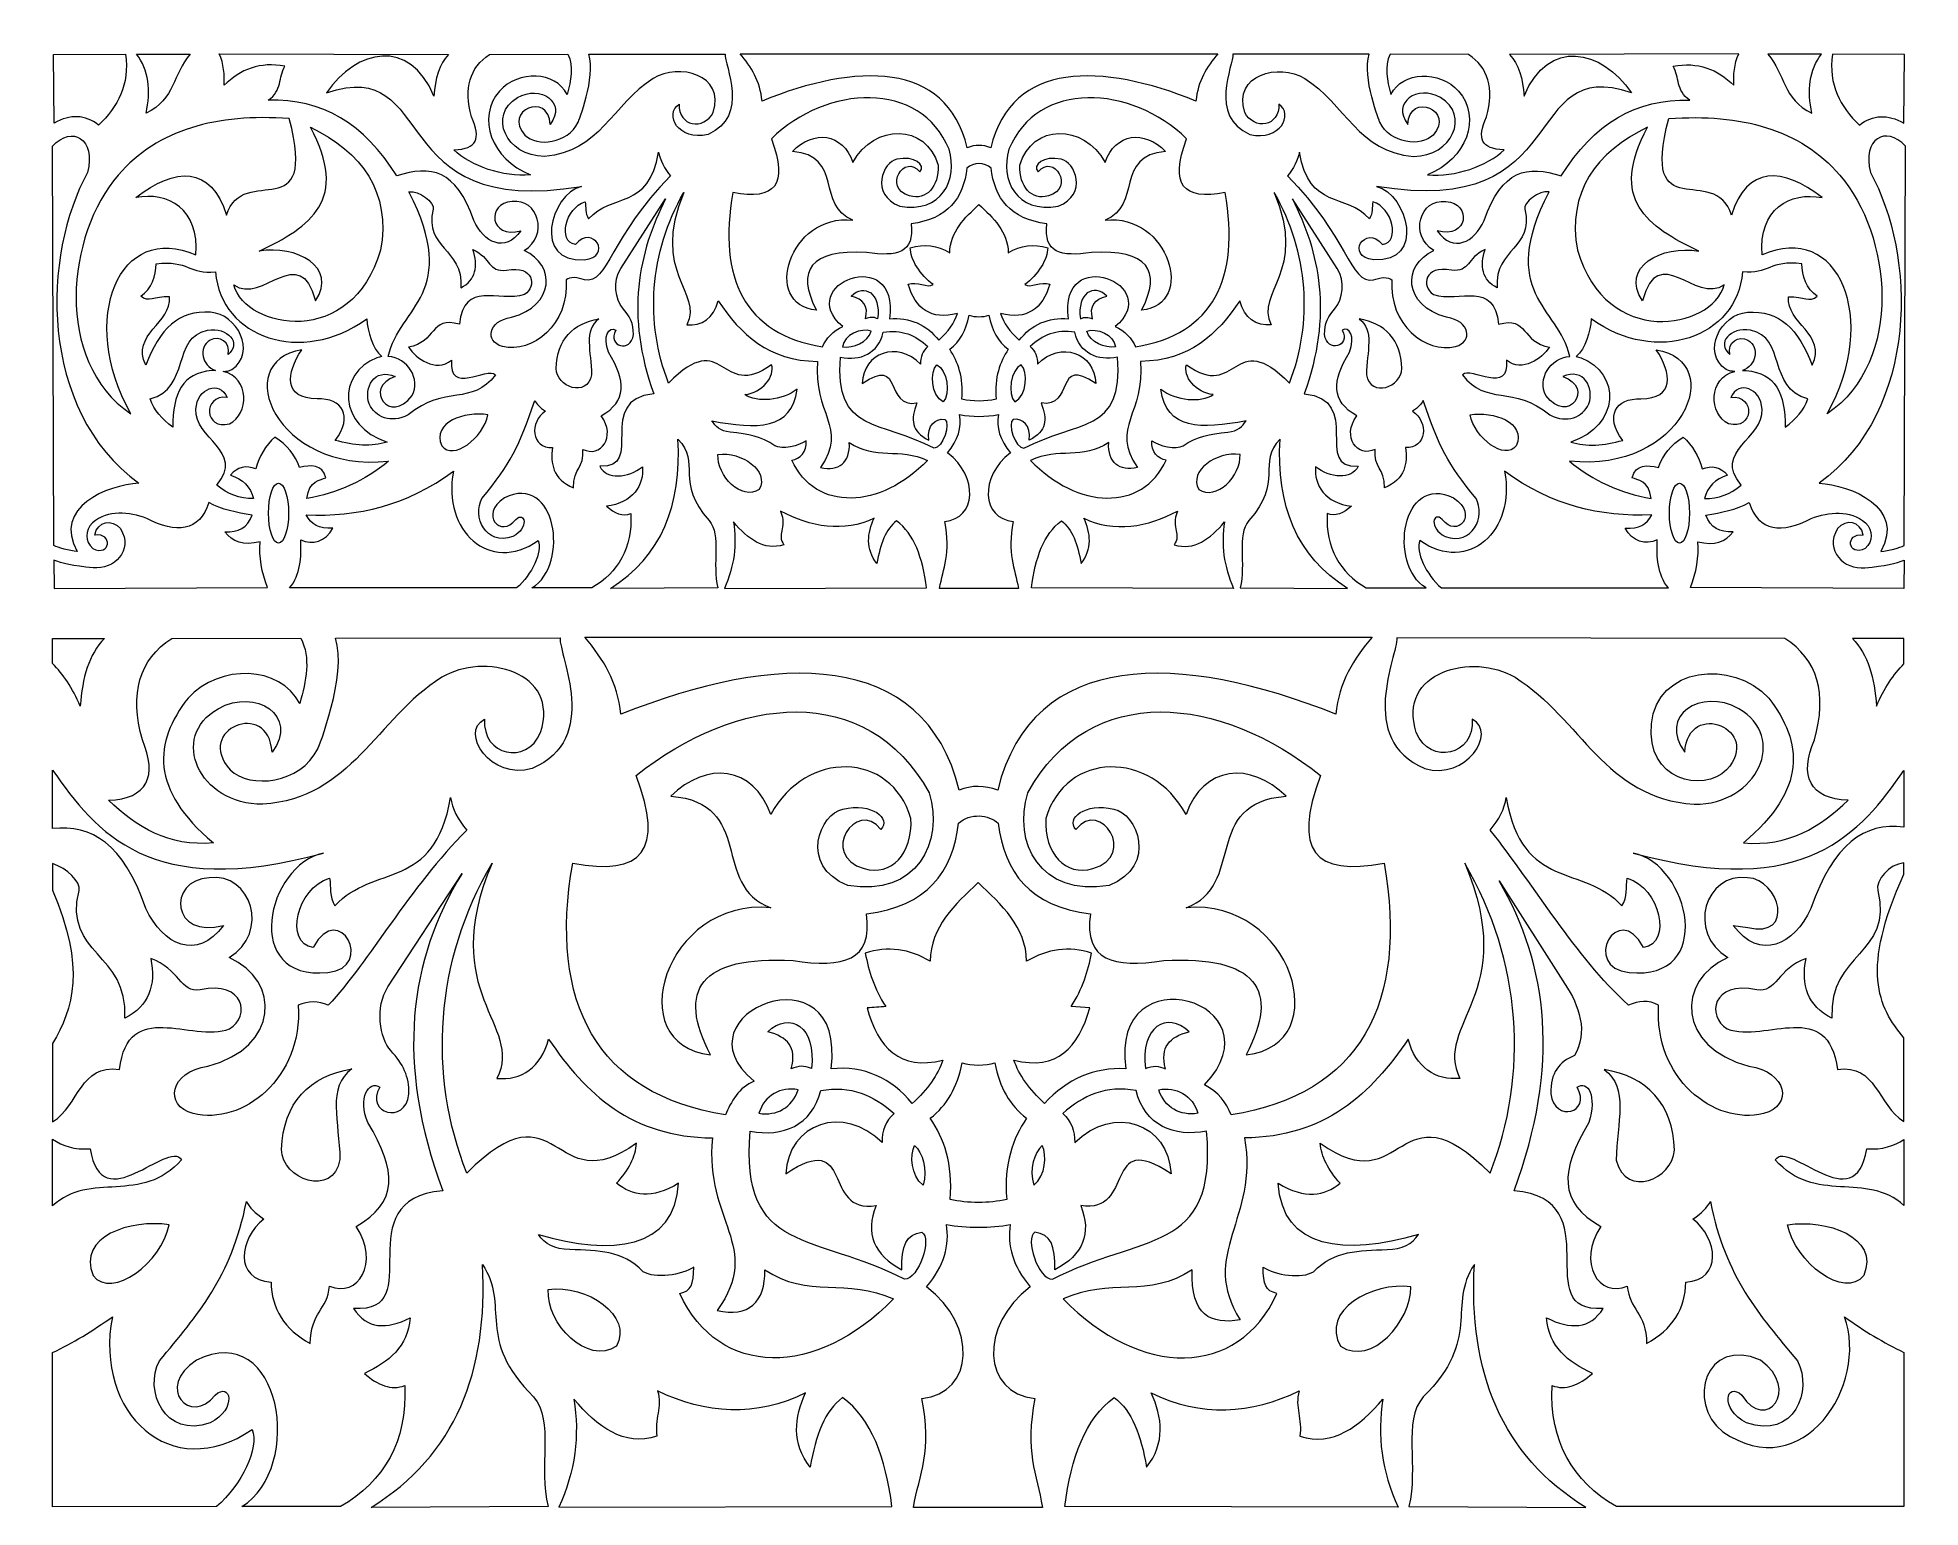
# Model space of a CAD drawing. Header units: centimetres. Extents: x -46.8 to 46.8, y -36.2 to 37.
import ezdxf

# ---------------------------------------------------------------- set-up
doc = ezdxf.new("R2010")
doc.units = ezdxf.units.CM
doc.header["$MEASUREMENT"] = 0
doc.layers.add('layer 1', color=7, linetype='Continuous')

msp = doc.modelspace()

# ---------------------------------------------------------------- linework, layer by layer
at = {"layer": 'layer 1', "color": 114, "lineweight": 9}
for centre in [(-34.84896, 13.30128), (34.84896, 13.30128)]:
    msp.add_ellipse(centre, major_axis=(0, 1.48925), ratio=0.33560517, dxfattribs=at)
for points, knots in [([(-37.80232, 36.15721), (-37.56299, 35.63324), (-37.53276, 35.11962), (-37.54788, 34.58522), (-37.54788, 34.58522), (-36.74684, 35.38267), (-35.76843, 35.76392), (-34.53091, 35.53669), (-34.53091, 35.53669), (-34.86412, 34.97135), (-34.6521, 34.34392), (-35.36694, 33.84059), (-35.36694, 33.84059), (-32.7014, 33.93715), (-30.56895, 32.68238), (-28.96951, 30.07608), (-28.96951, 30.07608), (-27.28688, 30.62445), (-26.00401, 30.4007), (-25.13469, 27.86288), (-25.13469, 27.86288), (-24.62292, 26.75247), (-23.59899, 26.24082), (-22.79018, 27.34578), (-22.79018, 27.34578), (-24.352, 26.90131), (-24.52266, 28.73374), (-23.22526, 28.8044), (-23.22526, 28.8044), (-21.94676, 28.9703), (-21.37418, 27.12879), (-22.6255, 26.36367), (-22.6255, 26.36367), (-21.05222, 25.65519), (-21.09201, 23.62801), (-23.26272, 23.04349), (-23.26272, 23.04349), (-24.42083, 22.87483), (-24.6041, 21.83318), (-23.70799, 21.59512), (-23.70799, 21.59512), (-22.20566, 21.22319), (-20.3911, 22.68993), (-20.53654, 24.90506), (-20.53654, 24.90506), (-20.37063, 25.0844), (-19.9367, 25.02211), (-19.62781, 24.90506), (-19.62781, 24.90506), (-18.45407, 24.67526), (-18.32868, 27.11241), (-15.34496, 30.07391), (-15.34496, 30.07391), (-15.61758, 30.39098), (-15.88387, 30.91031), (-15.93839, 31.25508), (-15.93839, 31.25508), (-16.41976, 28.38332), (-18.26761, 29.23833), (-19.42789, 27.94562), (-19.42789, 27.94562), (-19.60968, 28.22834), (-19.53694, 28.511), (-19.59147, 28.79367), (-19.59147, 28.79367), (-20.58529, 28.49457), (-20.95795, 26.79292), (-20.08218, 26.6736), (-20.08218, 26.6736), (-19.19897, 27.69905), (-18.18681, 26.05467), (-19.64599, 25.90828), (-19.64599, 25.90828), (-22.21951, 25.73808), (-21.34832, 29.15211), (-19.77321, 29.55898), (-19.77321, 29.55898), (-29.67717, 27.87468), (-26.84874, 36.11748), (-32.45901, 34.2129), (-32.45901, 34.2129), (-30.94904, 36.39933), (-28.341, 36.95538), (-27.11571, 34.04743), (-27.11571, 34.04743), (-27.06017, 34.91259), (-26.85647, 35.63846), (-26.38873, 36.11584), (-26.38873, 36.11584), (-26.38873, 36.11584), (-37.80232, 36.15721), (-37.80232, 36.15721)], [0, 0, 0, 0, 0.04166667, 0.04166667, 0.04166667, 0.04166667, 0.08333333, 0.08333333, 0.08333333, 0.08333333, 0.125, 0.125, 0.125, 0.125, 0.16666667, 0.16666667, 0.16666667, 0.16666667, 0.20833333, 0.20833333, 0.20833333, 0.20833333, 0.25, 0.25, 0.25, 0.25, 0.29166667, 0.29166667, 0.29166667, 0.29166667, 0.33333333, 0.33333333, 0.33333333, 0.33333333, 0.375, 0.375, 0.375, 0.375, 0.41666667, 0.41666667, 0.41666667, 0.41666667, 0.45833333, 0.45833333, 0.45833333, 0.45833333, 0.5, 0.5, 0.5, 0.5, 0.54166667, 0.54166667, 0.54166667, 0.54166667, 0.58333333, 0.58333333, 0.58333333, 0.58333333, 0.625, 0.625, 0.625, 0.625, 0.66666667, 0.66666667, 0.66666667, 0.66666667, 0.70833333, 0.70833333, 0.70833333, 0.70833333, 0.75, 0.75, 0.75, 0.75, 0.79166667, 0.79166667, 0.79166667, 0.79166667, 0.83333333, 0.83333333, 0.83333333, 0.83333333, 0.875, 0.875, 0.875, 0.875, 0.91666667, 0.91666667, 0.91666667, 0.91666667, 1, 1, 1, 1]), ([(37.80232, 36.15721), (37.56299, 35.63324), (37.53276, 35.11962), (37.54788, 34.58522), (37.54788, 34.58522), (36.74684, 35.38267), (35.76843, 35.76392), (34.53091, 35.53669), (34.53091, 35.53669), (34.86412, 34.97135), (34.6521, 34.34392), (35.36694, 33.84059), (35.36694, 33.84059), (32.7014, 33.93715), (30.56895, 32.68238), (28.96951, 30.07608), (28.96951, 30.07608), (27.28688, 30.62445), (26.00401, 30.4007), (25.13469, 27.86288), (25.13469, 27.86288), (24.62292, 26.75247), (23.59899, 26.24082), (22.79018, 27.34578), (22.79018, 27.34578), (24.352, 26.90131), (24.52266, 28.73374), (23.22526, 28.8044), (23.22526, 28.8044), (21.94676, 28.9703), (21.37418, 27.12879), (22.6255, 26.36367), (22.6255, 26.36367), (21.05222, 25.65519), (21.09201, 23.62801), (23.26272, 23.04349), (23.26272, 23.04349), (24.42083, 22.87483), (24.6041, 21.83318), (23.70799, 21.59512), (23.70799, 21.59512), (22.20566, 21.22319), (20.3911, 22.68993), (20.53654, 24.90506), (20.53654, 24.90506), (20.37063, 25.0844), (19.9367, 25.02211), (19.62781, 24.90506), (19.62781, 24.90506), (18.45407, 24.67526), (18.32868, 27.11241), (15.34496, 30.07391), (15.34496, 30.07391), (15.61758, 30.39098), (15.88387, 30.91031), (15.93839, 31.25508), (15.93839, 31.25508), (16.41976, 28.38332), (18.26761, 29.23833), (19.42789, 27.94562), (19.42789, 27.94562), (19.60968, 28.22834), (19.53694, 28.511), (19.59147, 28.79367), (19.59147, 28.79367), (20.58529, 28.49457), (20.95795, 26.79292), (20.08218, 26.6736), (20.08218, 26.6736), (19.19897, 27.69905), (18.18681, 26.05467), (19.64599, 25.90828), (19.64599, 25.90828), (22.21951, 25.73808), (21.34832, 29.15211), (19.77321, 29.55898), (19.77321, 29.55898), (29.67717, 27.87468), (26.84874, 36.11748), (32.45901, 34.2129), (32.45901, 34.2129), (30.94904, 36.39933), (28.341, 36.95538), (27.11571, 34.04743), (27.11571, 34.04743), (27.06017, 34.91259), (26.85647, 35.63846), (26.38873, 36.11584), (26.38873, 36.11584), (26.38873, 36.11584), (37.80232, 36.15721), (37.80232, 36.15721)], [0, 0, 0, 0, 0.04166667, 0.04166667, 0.04166667, 0.04166667, 0.08333333, 0.08333333, 0.08333333, 0.08333333, 0.125, 0.125, 0.125, 0.125, 0.16666667, 0.16666667, 0.16666667, 0.16666667, 0.20833333, 0.20833333, 0.20833333, 0.20833333, 0.25, 0.25, 0.25, 0.25, 0.29166667, 0.29166667, 0.29166667, 0.29166667, 0.33333333, 0.33333333, 0.33333333, 0.33333333, 0.375, 0.375, 0.375, 0.375, 0.41666667, 0.41666667, 0.41666667, 0.41666667, 0.45833333, 0.45833333, 0.45833333, 0.45833333, 0.5, 0.5, 0.5, 0.5, 0.54166667, 0.54166667, 0.54166667, 0.54166667, 0.58333333, 0.58333333, 0.58333333, 0.58333333, 0.625, 0.625, 0.625, 0.625, 0.66666667, 0.66666667, 0.66666667, 0.66666667, 0.70833333, 0.70833333, 0.70833333, 0.70833333, 0.75, 0.75, 0.75, 0.75, 0.79166667, 0.79166667, 0.79166667, 0.79166667, 0.83333333, 0.83333333, 0.83333333, 0.83333333, 0.875, 0.875, 0.875, 0.875, 0.91666667, 0.91666667, 0.91666667, 0.91666667, 1, 1, 1, 1]), ([(-42.45499, 36.13652), (-42.45499, 36.13652), (-46.03537, 36.11584), (-46.03537, 36.11584), (-46.03537, 36.11584), (-46.03537, 36.11584), (-46.0172, 32.70296), (-46.0172, 32.70296), (-46.0172, 32.70296), (-45.19021, 33.16666), (-44.48812, 33.12008), (-43.79732, 32.60752), (-43.79732, 32.60752), (-42.84005, 33.51597), (-42.249, 34.62151), (-42.45499, 36.13652)], [0, 0, 0, 0, 0.2, 0.2, 0.2, 0.2, 0.4, 0.4, 0.4, 0.4, 0.6, 0.6, 0.6, 0.6, 1, 1, 1, 1]), ([(-41.90976, 36.13652), (-41.31178, 35.36179), (-41.18388, 34.29965), (-41.43722, 33.19938), (-41.43722, 33.19938), (-39.96797, 33.89815), (-40.1166, 35.15751), (-39.2381, 36.13652), (-39.2381, 36.13652), (-39.2381, 36.13652), (-41.90976, 36.13652), (-41.90976, 36.13652)], [0, 0, 0, 0, 0.25, 0.25, 0.25, 0.25, 0.5, 0.5, 0.5, 0.5, 1, 1, 1, 1]), ([(-20.49209, 34.13249), (-20.29634, 34.82645), (-20.15158, 35.51268), (-20.45793, 36.13036), (-20.45793, 36.13036), (-20.45793, 36.13036), (-24.35191, 36.11874), (-24.35191, 36.11874), (-24.35191, 36.11874), (-25.33949, 35.47217), (-25.63635, 34.43801), (-25.24246, 33.01612), (-25.24246, 33.01612), (-24.77319, 31.91619), (-24.96066, 31.41881), (-26.12455, 31.37778), (-26.12455, 31.37778), (-25.27748, 30.56056), (-23.67686, 30.00939), (-22.32018, 30.1346), (-22.32018, 30.1346), (-24.25513, 30.89214), (-25.0045, 32.99228), (-23.86247, 34.29564), (-23.86247, 34.29564), (-22.90999, 35.34804), (-21.07468, 35.29333), (-20.49209, 34.13249)], [0, 0, 0, 0, 0.125, 0.125, 0.125, 0.125, 0.25, 0.25, 0.25, 0.25, 0.375, 0.375, 0.375, 0.375, 0.5, 0.5, 0.5, 0.5, 0.625, 0.625, 0.625, 0.625, 0.75, 0.75, 0.75, 0.75, 1, 1, 1, 1]), ([(-19.94227, 32.74553), (-20.46342, 31.68197), (-21.99367, 31.50247), (-22.5903, 32.10298), (-22.5903, 32.10298), (-23.69619, 33.33064), (-21.43095, 34.28882), (-21.32709, 32.64019), (-21.32709, 32.64019), (-20.49904, 33.74529), (-21.82192, 34.62388), (-22.95464, 33.97204), (-22.95464, 33.97204), (-24.44686, 33.10814), (-23.53771, 31.0434), (-21.60884, 31.04824), (-21.60884, 31.04824), (-18.90084, 31.2413), (-18.21929, 33.64172), (-16.20192, 34.931), (-16.20192, 34.931), (-14.93612, 35.70781), (-12.61572, 35.11237), (-13.22164, 33.23887), (-13.22164, 33.23887), (-13.67322, 32.32975), (-14.98257, 32.53097), (-14.91187, 33.65255), (-14.91187, 33.65255), (-15.67275, 33.14311), (-14.97739, 31.78751), (-13.47609, 32.14261), (-13.47609, 32.14261), (-11.39209, 33.03893), (-12.66613, 35.61106), (-12.63063, 36.13652), (-12.63063, 36.13652), (-12.63063, 36.13652), (-19.41212, 36.12623), (-19.41212, 36.12623), (-19.41212, 36.12623), (-19.04519, 35.00001), (-19.94227, 32.74553), (-19.94227, 32.74553)], [0, 0, 0, 0, 0.08333333, 0.08333333, 0.08333333, 0.08333333, 0.16666667, 0.16666667, 0.16666667, 0.16666667, 0.25, 0.25, 0.25, 0.25, 0.33333333, 0.33333333, 0.33333333, 0.33333333, 0.41666667, 0.41666667, 0.41666667, 0.41666667, 0.5, 0.5, 0.5, 0.5, 0.58333333, 0.58333333, 0.58333333, 0.58333333, 0.66666667, 0.66666667, 0.66666667, 0.66666667, 0.75, 0.75, 0.75, 0.75, 0.83333333, 0.83333333, 0.83333333, 0.83333333, 1, 1, 1, 1]), ([(0.58093, 31.4826), (1.62652, 35.81089), (6.11953, 35.70627), (10.795, 33.79922), (10.795, 33.79922), (10.88477, 34.78278), (11.33468, 35.50634), (11.88548, 36.15721), (11.88548, 36.15721), (11.88548, 36.15721), (-11.88548, 36.15721), (-11.88548, 36.15721), (-11.88548, 36.15721), (-11.33468, 35.50634), (-10.88477, 34.78278), (-10.795, 33.79922), (-10.795, 33.79922), (-6.11953, 35.70627), (-1.62652, 35.81089), (-0.58093, 31.4826), (-0.58093, 31.4826), (-0.20762, 31.63177), (0.20762, 31.63177), (0.58093, 31.4826)], [0, 0, 0, 0, 0.14285714, 0.14285714, 0.14285714, 0.14285714, 0.28571429, 0.28571429, 0.28571429, 0.28571429, 0.42857143, 0.42857143, 0.42857143, 0.42857143, 0.57142857, 0.57142857, 0.57142857, 0.57142857, 0.71428571, 0.71428571, 0.71428571, 0.71428571, 1, 1, 1, 1]), ([(19.94227, 32.74553), (20.46342, 31.68197), (21.99367, 31.50247), (22.5903, 32.10298), (22.5903, 32.10298), (23.69619, 33.33064), (21.43095, 34.28882), (21.32709, 32.64019), (21.32709, 32.64019), (20.49904, 33.74529), (21.82192, 34.62388), (22.95464, 33.97204), (22.95464, 33.97204), (24.44686, 33.10814), (23.53771, 31.0434), (21.60884, 31.04824), (21.60884, 31.04824), (18.90084, 31.2413), (18.21929, 33.64172), (16.20192, 34.931), (16.20192, 34.931), (14.93612, 35.70781), (12.61572, 35.11237), (13.22164, 33.23887), (13.22164, 33.23887), (13.67322, 32.32975), (14.98257, 32.53097), (14.91187, 33.65255), (14.91187, 33.65255), (15.67275, 33.14311), (14.97739, 31.78751), (13.47609, 32.14261), (13.47609, 32.14261), (11.39209, 33.03893), (12.66613, 35.61106), (12.63063, 36.13652), (12.63063, 36.13652), (12.63063, 36.13652), (19.41212, 36.12623), (19.41212, 36.12623), (19.41212, 36.12623), (19.04519, 35.00001), (19.94227, 32.74553), (19.94227, 32.74553)], [0, 0, 0, 0, 0.08333333, 0.08333333, 0.08333333, 0.08333333, 0.16666667, 0.16666667, 0.16666667, 0.16666667, 0.25, 0.25, 0.25, 0.25, 0.33333333, 0.33333333, 0.33333333, 0.33333333, 0.41666667, 0.41666667, 0.41666667, 0.41666667, 0.5, 0.5, 0.5, 0.5, 0.58333333, 0.58333333, 0.58333333, 0.58333333, 0.66666667, 0.66666667, 0.66666667, 0.66666667, 0.75, 0.75, 0.75, 0.75, 0.83333333, 0.83333333, 0.83333333, 0.83333333, 1, 1, 1, 1]), ([(20.49209, 34.13249), (20.29634, 34.82645), (20.15158, 35.51268), (20.45793, 36.13036), (20.45793, 36.13036), (20.45793, 36.13036), (24.35191, 36.11874), (24.35191, 36.11874), (24.35191, 36.11874), (25.33949, 35.47217), (25.63635, 34.43801), (25.24246, 33.01612), (25.24246, 33.01612), (24.77319, 31.91619), (24.96066, 31.41881), (26.12455, 31.37778), (26.12455, 31.37778), (25.27748, 30.56056), (23.67686, 30.00939), (22.32018, 30.1346), (22.32018, 30.1346), (24.25513, 30.89214), (25.0045, 32.99228), (23.86247, 34.29564), (23.86247, 34.29564), (22.90999, 35.34804), (21.07468, 35.29333), (20.49209, 34.13249)], [0, 0, 0, 0, 0.125, 0.125, 0.125, 0.125, 0.25, 0.25, 0.25, 0.25, 0.375, 0.375, 0.375, 0.375, 0.5, 0.5, 0.5, 0.5, 0.625, 0.625, 0.625, 0.625, 0.75, 0.75, 0.75, 0.75, 1, 1, 1, 1]), ([(41.90976, 36.13652), (41.31178, 35.36179), (41.18388, 34.29965), (41.43722, 33.19938), (41.43722, 33.19938), (39.96797, 33.89815), (40.1166, 35.15751), (39.2381, 36.13652), (39.2381, 36.13652), (39.2381, 36.13652), (41.90976, 36.13652), (41.90976, 36.13652)], [0, 0, 0, 0, 0.25, 0.25, 0.25, 0.25, 0.5, 0.5, 0.5, 0.5, 1, 1, 1, 1]), ([(42.45499, 36.13652), (42.45499, 36.13652), (46.03537, 36.11584), (46.03537, 36.11584), (46.03537, 36.11584), (46.03537, 36.11584), (46.0172, 32.70296), (46.0172, 32.70296), (46.0172, 32.70296), (45.19021, 33.16666), (44.48812, 33.12008), (43.79732, 32.60752), (43.79732, 32.60752), (42.84005, 33.51597), (42.249, 34.62151), (42.45499, 36.13652)], [0, 0, 0, 0, 0.2, 0.2, 0.2, 0.2, 0.4, 0.4, 0.4, 0.4, 0.6, 0.6, 0.6, 0.6, 1, 1, 1, 1]), ([(-0.00015, 28.66066), (-0.70296, 27.99196), (-1.44435, 27.30509), (-1.45331, 26.24952), (-1.45331, 26.24952), (-2.08339, 26.63566), (-2.73763, 26.71835), (-3.41616, 26.49773), (-3.41616, 26.49773), (-3.42873, 25.95313), (-2.92583, 25.13447), (-2.28462, 24.67536), (-2.28462, 24.67536), (-2.55796, 24.47316), (-3.10528, 24.86176), (-3.51569, 24.68536), (-3.51569, 24.68536), (-3.17658, 23.47868), (-2.38038, 22.89164), (-1.07164, 23.22965), (-1.07164, 23.22965), (-1.22307, 22.77464), (-1.53199, 22.33332), (-1.99854, 21.90586), (-1.99854, 21.90586), (-2.61418, 22.68311), (-3.45382, 23.05886), (-4.44938, 22.96462), (-4.44938, 22.96462), (-3.95269, 26.76175), (-9.26041, 24.66173), (-6.77347, 22.58201), (-6.77347, 22.58201), (-7.21994, 22.41514), (-7.63256, 21.95762), (-7.77829, 21.57893), (-7.77829, 21.57893), (-11.68585, 22.20984), (-12.98202, 24.97745), (-12.24897, 29.24872), (-12.24897, 29.24872), (-10.15287, 28.84886), (-9.47052, 29.62268), (-10.33079, 31.92552), (-10.33079, 31.92552), (-7.57357, 34.61489), (-2.90353, 34.85619), (-1.48966, 31.39987), (-1.48966, 31.39987), (-1.03423, 29.89949), (-1.85349, 28.2061), (-3.94322, 28.56614), (-3.94322, 28.56614), (-5.44605, 29.17985), (-4.77347, 30.7762), (-4.08861, 30.90345), (-4.08861, 30.90345), (-3.21615, 31.11072), (-2.62849, 30.60991), (-2.94362, 30.28292), (-2.94362, 30.28292), (-3.69085, 31.23304), (-4.81793, 29.48112), (-3.4525, 29.08325), (-3.4525, 29.08325), (-2.61958, 28.84543), (-1.98946, 29.53491), (-2.03489, 30.61387), (-2.03489, 30.61387), (-2.63622, 32.67629), (-5.20792, 32.71596), (-6.26955, 30.73797), (-6.26955, 30.73797), (-6.78604, 32.23322), (-8.22187, 32.36922), (-9.28652, 31.29644), (-9.28652, 31.29644), (-6.73606, 31.0896), (-8.09308, 28.56614), (-6.26955, 27.88357), (-6.26955, 27.88357), (-9.46079, 28.2077), (-10.8269, 23.67783), (-8.087, 23.39512), (-8.087, 23.39512), (-9.11165, 25.36876), (-8.40136, 26.43399), (-5.5971, 26.27021), (-5.5971, 26.27021), (-4.06424, 26.03911), (-3.19182, 26.25962), (-3.37981, 27.69741), (-3.37981, 27.69741), (-1.55174, 27.92759), (-0.77928, 28.97035), (-0.59911, 30.46908), (-0.59911, 30.46908), (-0.27456, 30.76748), (0.27456, 30.76748), (0.59911, 30.46908), (0.59911, 30.46908), (0.77928, 28.97035), (1.55174, 27.92759), (3.37981, 27.69741), (3.37981, 27.69741), (3.19182, 26.25962), (4.06424, 26.03911), (5.5971, 26.27021), (5.5971, 26.27021), (8.40136, 26.43399), (9.11165, 25.36876), (8.087, 23.39512), (8.087, 23.39512), (10.8269, 23.67783), (9.46079, 28.2077), (6.26955, 27.88357), (6.26955, 27.88357), (8.09308, 28.56614), (6.73606, 31.0896), (9.28652, 31.29644), (9.28652, 31.29644), (8.22187, 32.36922), (6.78604, 32.23322), (6.26955, 30.73797), (6.26955, 30.73797), (5.20792, 32.71596), (2.63622, 32.67629), (2.03489, 30.61387), (2.03489, 30.61387), (1.98946, 29.53491), (2.61958, 28.84543), (3.4525, 29.08325), (3.4525, 29.08325), (4.81793, 29.48112), (3.69085, 31.23304), (2.94362, 30.28292), (2.94362, 30.28292), (2.62849, 30.60991), (3.21615, 31.11072), (4.08861, 30.90345), (4.08861, 30.90345), (4.77347, 30.7762), (5.44605, 29.17985), (3.94322, 28.56614), (3.94322, 28.56614), (1.85349, 28.2061), (1.03423, 29.89949), (1.48966, 31.39987), (1.48966, 31.39987), (2.90353, 34.85619), (7.57357, 34.61489), (10.33079, 31.92552), (10.33079, 31.92552), (9.47052, 29.62268), (10.15287, 28.84886), (12.24897, 29.24872), (12.24897, 29.24872), (12.98202, 24.97745), (11.68585, 22.20984), (7.77829, 21.57893), (7.77829, 21.57893), (7.63256, 21.95762), (7.21994, 22.41514), (6.77347, 22.58201), (6.77347, 22.58201), (9.26041, 24.66173), (3.95269, 26.76175), (4.44938, 22.96462), (4.44938, 22.96462), (3.45382, 23.05886), (2.61418, 22.68311), (1.99854, 21.90586), (1.99854, 21.90586), (1.53199, 22.33332), (1.22307, 22.77464), (1.07164, 23.22965), (1.07164, 23.22965), (2.38038, 22.89164), (3.17658, 23.47868), (3.51569, 24.68536), (3.51569, 24.68536), (3.10528, 24.86176), (2.55796, 24.47316), (2.28462, 24.67536), (2.28462, 24.67536), (2.92583, 25.13447), (3.42873, 25.95313), (3.41616, 26.49773), (3.41616, 26.49773), (2.73763, 26.71835), (2.08339, 26.63566), (1.45331, 26.24952), (1.45331, 26.24952), (1.44435, 27.30509), (0.70266, 27.99196), (-0.00015, 28.66066)], [0, 0, 0, 0, 0.02, 0.02, 0.02, 0.02, 0.04, 0.04, 0.04, 0.04, 0.06, 0.06, 0.06, 0.06, 0.08, 0.08, 0.08, 0.08, 0.1, 0.1, 0.1, 0.1, 0.12, 0.12, 0.12, 0.12, 0.14, 0.14, 0.14, 0.14, 0.16, 0.16, 0.16, 0.16, 0.18, 0.18, 0.18, 0.18, 0.2, 0.2, 0.2, 0.2, 0.22, 0.22, 0.22, 0.22, 0.24, 0.24, 0.24, 0.24, 0.26, 0.26, 0.26, 0.26, 0.28, 0.28, 0.28, 0.28, 0.3, 0.3, 0.3, 0.3, 0.32, 0.32, 0.32, 0.32, 0.34, 0.34, 0.34, 0.34, 0.36, 0.36, 0.36, 0.36, 0.38, 0.38, 0.38, 0.38, 0.4, 0.4, 0.4, 0.4, 0.42, 0.42, 0.42, 0.42, 0.44, 0.44, 0.44, 0.44, 0.46, 0.46, 0.46, 0.46, 0.48, 0.48, 0.48, 0.48, 0.5, 0.5, 0.5, 0.5, 0.52, 0.52, 0.52, 0.52, 0.54, 0.54, 0.54, 0.54, 0.56, 0.56, 0.56, 0.56, 0.58, 0.58, 0.58, 0.58, 0.6, 0.6, 0.6, 0.6, 0.62, 0.62, 0.62, 0.62, 0.64, 0.64, 0.64, 0.64, 0.66, 0.66, 0.66, 0.66, 0.68, 0.68, 0.68, 0.68, 0.7, 0.7, 0.7, 0.7, 0.72, 0.72, 0.72, 0.72, 0.74, 0.74, 0.74, 0.74, 0.76, 0.76, 0.76, 0.76, 0.78, 0.78, 0.78, 0.78, 0.8, 0.8, 0.8, 0.8, 0.82, 0.82, 0.82, 0.82, 0.84, 0.84, 0.84, 0.84, 0.86, 0.86, 0.86, 0.86, 0.88, 0.88, 0.88, 0.88, 0.9, 0.9, 0.9, 0.9, 0.92, 0.92, 0.92, 0.92, 0.94, 0.94, 0.94, 0.94, 0.96, 0.96, 0.96, 0.96, 1, 1, 1, 1]), ([(-42.20055, 18.24478), (-46.05456, 20.87842), (-45.38716, 27.1733), (-42.81848, 30.11745), (-42.81848, 30.11745), (-40.85874, 32.403), (-37.9205, 33.18208), (-34.31281, 32.93049), (-34.31281, 32.93049), (-32.8831, 27.40092), (-36.5786, 30.7862), (-37.43883, 28.13178), (-37.43883, 28.13178), (-38.20292, 30.58212), (-39.9825, 30.53553), (-41.94611, 29.00051), (-41.94611, 29.00051), (-40.35342, 29.31048), (-38.76383, 28.42532), (-38.96077, 26.1432), (-38.96077, 26.1432), (-42.73203, 27.85206), (-44.85929, 22.9926), (-42.20055, 18.24478)], [0, 0, 0, 0, 0.14285714, 0.14285714, 0.14285714, 0.14285714, 0.28571429, 0.28571429, 0.28571429, 0.28571429, 0.42857143, 0.42857143, 0.42857143, 0.42857143, 0.57142857, 0.57142857, 0.57142857, 0.57142857, 0.71428571, 0.71428571, 0.71428571, 0.71428571, 1, 1, 1, 1]), ([(42.20055, 18.24478), (46.05456, 20.87842), (45.38716, 27.1733), (42.81848, 30.11745), (42.81848, 30.11745), (40.85874, 32.403), (37.9205, 33.18208), (34.31281, 32.93049), (34.31281, 32.93049), (32.8831, 27.40092), (36.5786, 30.7862), (37.43883, 28.13178), (37.43883, 28.13178), (38.20292, 30.58212), (39.9825, 30.53553), (41.94611, 29.00051), (41.94611, 29.00051), (40.35342, 29.31048), (38.76383, 28.42532), (38.96077, 26.1432), (38.96077, 26.1432), (42.73203, 27.85206), (44.85929, 22.9926), (42.20055, 18.24478)], [0, 0, 0, 0, 0.14285714, 0.14285714, 0.14285714, 0.14285714, 0.28571429, 0.28571429, 0.28571429, 0.28571429, 0.42857143, 0.42857143, 0.42857143, 0.42857143, 0.57142857, 0.57142857, 0.57142857, 0.57142857, 0.71428571, 0.71428571, 0.71428571, 0.71428571, 1, 1, 1, 1]), ([(-46.02423, 11.68629), (-45.82557, 11.59127), (-45.26357, 11.41086), (-44.8662, 11.40123), (-44.8662, 11.40123), (-46.09333, 13.58446), (-43.3638, 14.70169), (-41.79616, 14.79536), (-41.79616, 14.79536), (-46.83169, 18.429), (-46.59784, 26.2358), (-44.34514, 30.24156), (-44.34514, 30.24156), (-43.93014, 31.92064), (-45.1176, 32.61003), (-46.08989, 31.56534), (-46.08989, 31.56534), (-46.08989, 31.56534), (-46.02423, 11.68629), (-46.02423, 11.68629)], [0, 0, 0, 0, 0.16666667, 0.16666667, 0.16666667, 0.16666667, 0.33333333, 0.33333333, 0.33333333, 0.33333333, 0.5, 0.5, 0.5, 0.5, 0.66666667, 0.66666667, 0.66666667, 0.66666667, 1, 1, 1, 1]), ([(-33.2646, 32.49786), (-31.30965, 28.91449), (-33.24927, 27.53875), (-35.81624, 26.33869), (-35.81624, 26.33869), (-33.97769, 26.65301), (-31.87395, 25.55289), (-33.00425, 23.87085), (-33.00425, 23.87085), (-33.808, 26.85724), (-35.62741, 23.65024), (-37.07534, 24.65685), (-37.07534, 24.65685), (-36.44828, 22.41789), (-31.19398, 21.48363), (-29.77509, 26.37537), (-29.77509, 26.37537), (-29.24196, 29.24364), (-30.69596, 31.28446), (-33.2646, 32.49786)], [0, 0, 0, 0, 0.16666667, 0.16666667, 0.16666667, 0.16666667, 0.33333333, 0.33333333, 0.33333333, 0.33333333, 0.5, 0.5, 0.5, 0.5, 0.66666667, 0.66666667, 0.66666667, 0.66666667, 1, 1, 1, 1]), ([(33.2646, 32.49786), (31.30965, 28.91449), (33.24927, 27.53875), (35.81624, 26.33869), (35.81624, 26.33869), (33.97769, 26.65301), (31.87395, 25.55289), (33.00425, 23.87085), (33.00425, 23.87085), (33.808, 26.85724), (35.62741, 23.65024), (37.07534, 24.65685), (37.07534, 24.65685), (36.44828, 22.41789), (31.19398, 21.48363), (29.77509, 26.37537), (29.77509, 26.37537), (29.24196, 29.24364), (30.69596, 31.28446), (33.2646, 32.49786)], [0, 0, 0, 0, 0.16666667, 0.16666667, 0.16666667, 0.16666667, 0.33333333, 0.33333333, 0.33333333, 0.33333333, 0.5, 0.5, 0.5, 0.5, 0.66666667, 0.66666667, 0.66666667, 0.66666667, 1, 1, 1, 1]), ([(46.02423, 11.68629), (45.82557, 11.59127), (45.26357, 11.41086), (44.8662, 11.40123), (44.8662, 11.40123), (46.09333, 13.58446), (43.3638, 14.70169), (41.79616, 14.79536), (41.79616, 14.79536), (46.83169, 18.429), (46.59784, 26.2358), (44.34514, 30.24156), (44.34514, 30.24156), (43.93014, 31.92064), (45.1176, 32.61003), (46.08989, 31.56534), (46.08989, 31.56534), (46.08989, 31.56534), (46.02423, 11.68629), (46.02423, 11.68629)], [0, 0, 0, 0, 0.16666667, 0.16666667, 0.16666667, 0.16666667, 0.33333333, 0.33333333, 0.33333333, 0.33333333, 0.5, 0.5, 0.5, 0.5, 0.66666667, 0.66666667, 0.66666667, 0.66666667, 1, 1, 1, 1]), ([(-29.39275, 21.1014), (-28.4126, 21.03924), (-27.76069, 19.9532), (-28.20618, 19.15488), (-28.20618, 19.15488), (-29.31206, 17.64904), (-30.66331, 19.5427), (-29.04221, 20.10634), (-29.04221, 20.10634), (-30.10737, 20.53366), (-30.61074, 19.54754), (-30.34168, 18.73134), (-30.34168, 18.73134), (-30.03743, 18.08254), (-29.26708, 17.73735), (-28.39701, 18.19225), (-28.39701, 18.19225), (-26.58713, 19.70416), (-25.21413, 18.61454), (-24.05815, 20.18541), (-24.05815, 20.18541), (-24.4615, 20.61339), (-26.42779, 19.14472), (-26.23859, 20.91011), (-26.23859, 20.91011), (-27.04115, 20.2753), (-28.02122, 21.00846), (-28.38157, 21.55488), (-28.38157, 21.55488), (-27.00258, 21.79212), (-27.31168, 23.11751), (-25.84877, 22.70039), (-25.84877, 22.70039), (-25.62772, 24.89996), (-23.90962, 23.75709), (-22.60843, 24.18112), (-22.60843, 24.18112), (-21.97818, 24.58117), (-22.14477, 25.65244), (-23.49898, 25.38079), (-23.49898, 25.38079), (-24.44624, 25.29605), (-24.24881, 25.98446), (-25.17761, 26.41786), (-25.17761, 26.41786), (-24.91501, 25.60345), (-25.03392, 24.8835), (-25.7708, 24.51206), (-25.7708, 24.51206), (-25.65975, 26.51837), (-27.63088, 26.4452), (-27.15546, 28.41638), (-27.15546, 28.41638), (-27.07257, 28.76018), (-27.8539, 29.37123), (-28.35744, 29.28419), (-28.35744, 29.28419), (-25.78546, 24.22091), (-28.81454, 23.60063), (-29.39275, 21.1014)], [0, 0, 0, 0, 0.0625, 0.0625, 0.0625, 0.0625, 0.125, 0.125, 0.125, 0.125, 0.1875, 0.1875, 0.1875, 0.1875, 0.25, 0.25, 0.25, 0.25, 0.3125, 0.3125, 0.3125, 0.3125, 0.375, 0.375, 0.375, 0.375, 0.4375, 0.4375, 0.4375, 0.4375, 0.5, 0.5, 0.5, 0.5, 0.5625, 0.5625, 0.5625, 0.5625, 0.625, 0.625, 0.625, 0.625, 0.6875, 0.6875, 0.6875, 0.6875, 0.75, 0.75, 0.75, 0.75, 0.8125, 0.8125, 0.8125, 0.8125, 0.875, 0.875, 0.875, 0.875, 1, 1, 1, 1]), ([(-14.68435, 29.24872), (-16.41394, 26.25991), (-16.61993, 22.77817), (-15.44768, 19.7754), (-15.44768, 19.7754), (-12.63063, 22.62294), (-12.88507, 18.83084), (-10.32247, 20.6855), (-10.32247, 20.6855), (-10.13015, 20.12466), (-10.78375, 19.28135), (-11.6498, 19.19977), (-11.6498, 19.19977), (-11.03743, 18.78638), (-9.79677, 18.88956), (-9.05025, 19.46514), (-9.05025, 19.46514), (-9.30907, 17.44066), (-11.06079, 17.46501), (-13.28491, 17.89315), (-13.28491, 17.89315), (-13.09484, 17.61174), (-12.90779, 17.38276), (-12.37406, 17.33535), (-12.37406, 17.33535), (-11.4588, 17.24343), (-10.85832, 17.11464), (-10.15193, 16.65766), (-10.15193, 16.65766), (-9.81269, 16.43588), (-8.94422, 16.6549), (-8.59589, 16.90031), (-8.59589, 16.90031), (-8.55266, 16.36059), (-8.91772, 15.99243), (-9.30491, 15.93951), (-9.30491, 15.93951), (-8.13121, 13.3454), (-4.88685, 13.50299), (-2.56195, 15.92816), (-2.56195, 15.92816), (-3.94929, 16.57628), (-5.15488, 15.94198), (-6.4513, 16.81757), (-6.4513, 16.81757), (-6.41159, 15.82044), (-6.96604, 15.3591), (-7.88258, 15.5716), (-7.88258, 15.5716), (-6.50289, 17.55974), (-8.27643, 18.28262), (-8.03248, 20.85097), (-8.03248, 20.85097), (-10.45831, 20.87403), (-11.86046, 22.19124), (-12.97595, 23.87085), (-12.97595, 23.87085), (-13.19705, 23.00038), (-13.79987, 22.60052), (-14.53895, 22.67117), (-14.53895, 22.67117), (-13.71507, 24.3259), (-16.36248, 25.236), (-14.68435, 29.24872)], [0, 0, 0, 0, 0.05882353, 0.05882353, 0.05882353, 0.05882353, 0.11764706, 0.11764706, 0.11764706, 0.11764706, 0.17647059, 0.17647059, 0.17647059, 0.17647059, 0.23529412, 0.23529412, 0.23529412, 0.23529412, 0.29411765, 0.29411765, 0.29411765, 0.29411765, 0.35294118, 0.35294118, 0.35294118, 0.35294118, 0.41176471, 0.41176471, 0.41176471, 0.41176471, 0.47058824, 0.47058824, 0.47058824, 0.47058824, 0.52941176, 0.52941176, 0.52941176, 0.52941176, 0.58823529, 0.58823529, 0.58823529, 0.58823529, 0.64705882, 0.64705882, 0.64705882, 0.64705882, 0.70588235, 0.70588235, 0.70588235, 0.70588235, 0.76470588, 0.76470588, 0.76470588, 0.76470588, 0.82352941, 0.82352941, 0.82352941, 0.82352941, 0.88235294, 0.88235294, 0.88235294, 0.88235294, 1, 1, 1, 1]), ([(14.68435, 29.24872), (16.41394, 26.25991), (16.61993, 22.77817), (15.44768, 19.7754), (15.44768, 19.7754), (12.63063, 22.62294), (12.88507, 18.83084), (10.32247, 20.6855), (10.32247, 20.6855), (10.13015, 20.12466), (10.78375, 19.28135), (11.6498, 19.19977), (11.6498, 19.19977), (11.03743, 18.78638), (9.79677, 18.88956), (9.05025, 19.46514), (9.05025, 19.46514), (9.30907, 17.44066), (11.06079, 17.46501), (13.28491, 17.89315), (13.28491, 17.89315), (13.09484, 17.61174), (12.90779, 17.38276), (12.37406, 17.33535), (12.37406, 17.33535), (11.4588, 17.24343), (10.85832, 17.11464), (10.15193, 16.65766), (10.15193, 16.65766), (9.81269, 16.43588), (8.94422, 16.6549), (8.59589, 16.90031), (8.59589, 16.90031), (8.55266, 16.36059), (8.91772, 15.99243), (9.30491, 15.93951), (9.30491, 15.93951), (8.13121, 13.3454), (4.88685, 13.50299), (2.56195, 15.92816), (2.56195, 15.92816), (3.94929, 16.57628), (5.15488, 15.94198), (6.4513, 16.81757), (6.4513, 16.81757), (6.41159, 15.82044), (6.96604, 15.3591), (7.88258, 15.5716), (7.88258, 15.5716), (6.50289, 17.55974), (8.27643, 18.28262), (8.03248, 20.85097), (8.03248, 20.85097), (10.45831, 20.87403), (11.86046, 22.19124), (12.97595, 23.87085), (12.97595, 23.87085), (13.19705, 23.00038), (13.79987, 22.60052), (14.53895, 22.67117), (14.53895, 22.67117), (13.71507, 24.3259), (16.36248, 25.236), (14.68435, 29.24872)], [0, 0, 0, 0, 0.05882353, 0.05882353, 0.05882353, 0.05882353, 0.11764706, 0.11764706, 0.11764706, 0.11764706, 0.17647059, 0.17647059, 0.17647059, 0.17647059, 0.23529412, 0.23529412, 0.23529412, 0.23529412, 0.29411765, 0.29411765, 0.29411765, 0.29411765, 0.35294118, 0.35294118, 0.35294118, 0.35294118, 0.41176471, 0.41176471, 0.41176471, 0.41176471, 0.47058824, 0.47058824, 0.47058824, 0.47058824, 0.52941176, 0.52941176, 0.52941176, 0.52941176, 0.58823529, 0.58823529, 0.58823529, 0.58823529, 0.64705882, 0.64705882, 0.64705882, 0.64705882, 0.70588235, 0.70588235, 0.70588235, 0.70588235, 0.76470588, 0.76470588, 0.76470588, 0.76470588, 0.82352941, 0.82352941, 0.82352941, 0.82352941, 0.88235294, 0.88235294, 0.88235294, 0.88235294, 1, 1, 1, 1]), ([(29.39275, 21.1014), (28.4126, 21.03924), (27.76069, 19.9532), (28.20618, 19.15488), (28.20618, 19.15488), (29.31206, 17.64904), (30.66331, 19.5427), (29.04221, 20.10634), (29.04221, 20.10634), (30.10737, 20.53366), (30.61074, 19.54754), (30.34168, 18.73134), (30.34168, 18.73134), (30.03743, 18.08254), (29.26708, 17.73735), (28.39701, 18.19225), (28.39701, 18.19225), (26.58713, 19.70416), (25.21413, 18.61454), (24.05815, 20.18541), (24.05815, 20.18541), (24.4615, 20.61339), (26.42779, 19.14472), (26.23859, 20.91011), (26.23859, 20.91011), (27.04115, 20.2753), (28.02122, 21.00846), (28.38157, 21.55488), (28.38157, 21.55488), (27.00258, 21.79212), (27.31168, 23.11751), (25.84877, 22.70039), (25.84877, 22.70039), (25.62772, 24.89996), (23.90962, 23.75709), (22.60843, 24.18112), (22.60843, 24.18112), (21.97818, 24.58117), (22.14477, 25.65244), (23.49898, 25.38079), (23.49898, 25.38079), (24.44624, 25.29605), (24.24881, 25.98446), (25.17761, 26.41786), (25.17761, 26.41786), (24.91501, 25.60345), (25.03392, 24.8835), (25.7708, 24.51206), (25.7708, 24.51206), (25.65975, 26.51837), (27.63088, 26.4452), (27.15546, 28.41638), (27.15546, 28.41638), (27.07257, 28.76018), (27.8539, 29.37123), (28.35744, 29.28419), (28.35744, 29.28419), (25.78546, 24.22091), (28.81454, 23.60063), (29.39275, 21.1014)], [0, 0, 0, 0, 0.0625, 0.0625, 0.0625, 0.0625, 0.125, 0.125, 0.125, 0.125, 0.1875, 0.1875, 0.1875, 0.1875, 0.25, 0.25, 0.25, 0.25, 0.3125, 0.3125, 0.3125, 0.3125, 0.375, 0.375, 0.375, 0.375, 0.4375, 0.4375, 0.4375, 0.4375, 0.5, 0.5, 0.5, 0.5, 0.5625, 0.5625, 0.5625, 0.5625, 0.625, 0.625, 0.625, 0.625, 0.6875, 0.6875, 0.6875, 0.6875, 0.75, 0.75, 0.75, 0.75, 0.8125, 0.8125, 0.8125, 0.8125, 0.875, 0.875, 0.875, 0.875, 1, 1, 1, 1]), ([(-22.24083, 9.57814), (-22.24083, 9.57814), (-19.26432, 9.57814), (-19.26432, 9.57814), (-19.26432, 9.57814), (-17.93538, 10.35799), (-17.24317, 11.56289), (-17.31965, 13.28059), (-17.31965, 13.28059), (-17.72565, 13.12517), (-18.13147, 13.28219), (-18.53734, 13.65291), (-18.53734, 13.65291), (-17.22215, 13.78619), (-16.65354, 14.72329), (-16.7452, 15.59724), (-16.7452, 15.59724), (-17.45749, 15.07079), (-18.52732, 14.91975), (-18.86448, 15.63858), (-18.86448, 15.63858), (-16.56847, 15.47311), (-19.1498, 18.95152), (-16.17466, 19.23761), (-16.17466, 19.23761), (-17.60884, 23.15854), (-16.93671, 26.29787), (-15.58878, 28.93434), (-15.58878, 28.93434), (-15.58878, 28.93434), (-17.82633, 25.46527), (-17.82633, 25.46527), (-17.82633, 25.46527), (-18.22235, 24.85668), (-18.08077, 23.89332), (-17.74229, 23.52043), (-17.74229, 23.52043), (-17.37354, 23.1053), (-17.17493, 22.73458), (-17.19583, 22.19027), (-17.19583, 22.19027), (-17.3011, 21.24779), (-18.52274, 21.5929), (-18.07394, 22.40296), (-18.07394, 22.40296), (-18.40086, 22.62613), (-18.7506, 22.06863), (-18.43097, 21.3167), (-18.43097, 21.3167), (-17.55227, 19.83948), (-17.51324, 18.88811), (-18.79179, 18.14136), (-18.79179, 18.14136), (-18.02296, 17.08095), (-18.84973, 16.03347), (-19.70274, 16.47524), (-19.70274, 16.47524), (-19.64044, 15.53836), (-20.17008, 15.57415), (-20.17305, 14.56301), (-20.17305, 14.56301), (-21.22855, 14.99728), (-21.31412, 15.77884), (-21.21743, 16.5651), (-21.21743, 16.5651), (-22.29191, 16.5148), (-22.37241, 17.844), (-21.57248, 18.36888), (-21.57248, 18.36888), (-21.84719, 18.55112), (-22.00749, 18.72786), (-22.09955, 18.90667), (-22.09955, 18.90667), (-22.88983, 16.59488), (-23.29424, 15.77954), (-24.72572, 14.03575), (-24.72572, 14.03575), (-25.20662, 13.12648), (-24.56733, 11.65941), (-23.19448, 12.1363), (-23.19448, 12.1363), (-22.35832, 12.56424), (-22.58253, 13.42843), (-23.04908, 12.98435), (-23.04908, 12.98435), (-23.776, 12.03694), (-24.88621, 13.21351), (-23.61249, 14.05992), (-23.61249, 14.05992), (-21.03824, 15.33375), (-20.33548, 10.75685), (-22.24083, 9.57814)], [0, 0, 0, 0, 0.04166667, 0.04166667, 0.04166667, 0.04166667, 0.08333333, 0.08333333, 0.08333333, 0.08333333, 0.125, 0.125, 0.125, 0.125, 0.16666667, 0.16666667, 0.16666667, 0.16666667, 0.20833333, 0.20833333, 0.20833333, 0.20833333, 0.25, 0.25, 0.25, 0.25, 0.29166667, 0.29166667, 0.29166667, 0.29166667, 0.33333333, 0.33333333, 0.33333333, 0.33333333, 0.375, 0.375, 0.375, 0.375, 0.41666667, 0.41666667, 0.41666667, 0.41666667, 0.45833333, 0.45833333, 0.45833333, 0.45833333, 0.5, 0.5, 0.5, 0.5, 0.54166667, 0.54166667, 0.54166667, 0.54166667, 0.58333333, 0.58333333, 0.58333333, 0.58333333, 0.625, 0.625, 0.625, 0.625, 0.66666667, 0.66666667, 0.66666667, 0.66666667, 0.70833333, 0.70833333, 0.70833333, 0.70833333, 0.75, 0.75, 0.75, 0.75, 0.79166667, 0.79166667, 0.79166667, 0.79166667, 0.83333333, 0.83333333, 0.83333333, 0.83333333, 0.875, 0.875, 0.875, 0.875, 0.91666667, 0.91666667, 0.91666667, 0.91666667, 1, 1, 1, 1]), ([(22.24083, 9.57814), (22.24083, 9.57814), (19.26432, 9.57814), (19.26432, 9.57814), (19.26432, 9.57814), (17.93538, 10.35799), (17.24317, 11.56289), (17.31965, 13.28059), (17.31965, 13.28059), (17.72565, 13.12517), (18.13147, 13.28219), (18.53734, 13.65291), (18.53734, 13.65291), (17.22215, 13.78619), (16.65354, 14.72329), (16.7452, 15.59724), (16.7452, 15.59724), (17.45749, 15.07079), (18.52732, 14.91975), (18.86448, 15.63858), (18.86448, 15.63858), (16.56847, 15.47311), (19.1498, 18.95152), (16.17466, 19.23761), (16.17466, 19.23761), (17.60884, 23.15854), (16.93671, 26.29787), (15.58878, 28.93434), (15.58878, 28.93434), (15.58878, 28.93434), (17.82633, 25.46527), (17.82633, 25.46527), (17.82633, 25.46527), (18.22235, 24.85668), (18.08077, 23.89332), (17.74229, 23.52043), (17.74229, 23.52043), (17.37354, 23.1053), (17.17493, 22.73458), (17.19583, 22.19027), (17.19583, 22.19027), (17.3011, 21.24779), (18.52274, 21.5929), (18.07394, 22.40296), (18.07394, 22.40296), (18.40086, 22.62613), (18.7506, 22.06863), (18.43097, 21.3167), (18.43097, 21.3167), (17.55227, 19.83948), (17.51324, 18.88811), (18.79179, 18.14136), (18.79179, 18.14136), (18.02296, 17.08095), (18.84973, 16.03347), (19.70274, 16.47524), (19.70274, 16.47524), (19.64044, 15.53836), (20.17008, 15.57415), (20.17305, 14.56301), (20.17305, 14.56301), (21.22855, 14.99728), (21.31412, 15.77884), (21.21743, 16.5651), (21.21743, 16.5651), (22.29191, 16.5148), (22.37241, 17.844), (21.57248, 18.36888), (21.57248, 18.36888), (21.84719, 18.55112), (22.00749, 18.72786), (22.09955, 18.90667), (22.09955, 18.90667), (22.88983, 16.59488), (23.29424, 15.77954), (24.72572, 14.03575), (24.72572, 14.03575), (25.20662, 13.12648), (24.56733, 11.65941), (23.19448, 12.1363), (23.19448, 12.1363), (22.35832, 12.56424), (22.58253, 13.42843), (23.04908, 12.98435), (23.04908, 12.98435), (23.776, 12.03694), (24.88621, 13.21351), (23.61249, 14.05992), (23.61249, 14.05992), (21.03824, 15.33375), (20.33548, 10.75685), (22.24083, 9.57814)], [0, 0, 0, 0, 0.04166667, 0.04166667, 0.04166667, 0.04166667, 0.08333333, 0.08333333, 0.08333333, 0.08333333, 0.125, 0.125, 0.125, 0.125, 0.16666667, 0.16666667, 0.16666667, 0.16666667, 0.20833333, 0.20833333, 0.20833333, 0.20833333, 0.25, 0.25, 0.25, 0.25, 0.29166667, 0.29166667, 0.29166667, 0.29166667, 0.33333333, 0.33333333, 0.33333333, 0.33333333, 0.375, 0.375, 0.375, 0.375, 0.41666667, 0.41666667, 0.41666667, 0.41666667, 0.45833333, 0.45833333, 0.45833333, 0.45833333, 0.5, 0.5, 0.5, 0.5, 0.54166667, 0.54166667, 0.54166667, 0.54166667, 0.58333333, 0.58333333, 0.58333333, 0.58333333, 0.625, 0.625, 0.625, 0.625, 0.66666667, 0.66666667, 0.66666667, 0.66666667, 0.70833333, 0.70833333, 0.70833333, 0.70833333, 0.75, 0.75, 0.75, 0.75, 0.79166667, 0.79166667, 0.79166667, 0.79166667, 0.83333333, 0.83333333, 0.83333333, 0.83333333, 0.875, 0.875, 0.875, 0.875, 0.91666667, 0.91666667, 0.91666667, 0.91666667, 1, 1, 1, 1]), ([(-29.71121, 21.08562), (-30.1721, 21.47115), (-30.41839, 22.36183), (-30.45982, 22.96075), (-30.45982, 22.96075), (-33.71161, 20.62867), (-37.70287, 22.02741), (-37.98406, 25.29806), (-37.98406, 25.29806), (-39.26545, 25.17637), (-39.3652, 25.89567), (-40.92833, 25.71174), (-40.92833, 25.71174), (-40.94721, 25.12828), (-41.14933, 24.43922), (-41.69954, 24.09052), (-41.69954, 24.09052), (-41.31469, 23.75689), (-41.05886, 24.10658), (-40.27405, 24.05701), (-40.27405, 24.05701), (-40.14116, 22.76213), (-42.21081, 22.18483), (-41.45539, 20.66482), (-41.45539, 20.66482), (-40.7465, 22.45312), (-39.8365, 23.4143), (-38.22946, 23.29199), (-38.22946, 23.29199), (-36.92107, 23.21882), (-35.90126, 21.30365), (-37.1711, 20.44135), (-37.1711, 20.44135), (-37.31574, 20.36026), (-37.46179, 20.36362), (-37.59574, 20.35389), (-37.59574, 20.35389), (-36.27376, 20.04326), (-36.30525, 18.21664), (-37.29343, 17.74836), (-37.29343, 17.74836), (-38.54841, 17.38349), (-38.64072, 19.19847), (-37.40239, 19.0619), (-37.40239, 19.0619), (-37.77264, 19.91236), (-38.90111, 19.52932), (-38.9564, 18.47274), (-38.9564, 18.47274), (-39.07725, 17.03128), (-36.48046, 16.37891), (-37.91935, 14.69866), (-37.91935, 14.69866), (-37.39793, 14.23815), (-36.78365, 14.02749), (-36.09239, 14.02377), (-36.09239, 14.02377), (-36.24385, 14.60872), (-36.62565, 14.99989), (-37.23764, 15.19706), (-37.23764, 15.19706), (-36.89151, 15.61161), (-36.46581, 15.69295), (-35.97421, 15.49814), (-35.97421, 15.49814), (-35.81272, 16.14177), (-35.49216, 16.66433), (-35.03979, 17.08647), (-35.03979, 17.08647), (-34.43392, 16.70773), (-34.02198, 16.20435), (-33.80388, 15.57629), (-33.80388, 15.57629), (-33.23364, 15.6958), (-32.67584, 15.75616), (-32.49536, 15.05942), (-32.49536, 15.05942), (-32.74679, 14.9431), (-33.33449, 14.94102), (-33.44044, 14.02522), (-33.44044, 14.02522), (-31.91913, 14.29842), (-30.55154, 14.89656), (-29.36935, 15.88679), (-29.36935, 15.88679), (-35.01559, 15.28009), (-37.25849, 20.8486), (-33.69488, 21.43013), (-33.69488, 21.43013), (-34.47099, 20.25423), (-34.60339, 18.994), (-32.93155, 18.9894), (-32.93155, 18.9894), (-31.66995, 19.01874), (-31.11453, 18.1429), (-32.02283, 16.921), (-32.02283, 16.921), (-31.09198, 16.65824), (-30.20988, 16.58778), (-29.44205, 16.83826), (-29.44205, 16.83826), (-31.90771, 17.64494), (-31.92992, 20.26559), (-29.95263, 21.02674), (-29.95263, 21.02674), (-29.87095, 21.05347), (-29.79036, 21.0729), (-29.71121, 21.08562)], [0, 0, 0, 0, 0.03571429, 0.03571429, 0.03571429, 0.03571429, 0.07142857, 0.07142857, 0.07142857, 0.07142857, 0.10714286, 0.10714286, 0.10714286, 0.10714286, 0.14285714, 0.14285714, 0.14285714, 0.14285714, 0.17857143, 0.17857143, 0.17857143, 0.17857143, 0.21428571, 0.21428571, 0.21428571, 0.21428571, 0.25, 0.25, 0.25, 0.25, 0.28571429, 0.28571429, 0.28571429, 0.28571429, 0.32142857, 0.32142857, 0.32142857, 0.32142857, 0.35714286, 0.35714286, 0.35714286, 0.35714286, 0.39285714, 0.39285714, 0.39285714, 0.39285714, 0.42857143, 0.42857143, 0.42857143, 0.42857143, 0.46428571, 0.46428571, 0.46428571, 0.46428571, 0.5, 0.5, 0.5, 0.5, 0.53571429, 0.53571429, 0.53571429, 0.53571429, 0.57142857, 0.57142857, 0.57142857, 0.57142857, 0.60714286, 0.60714286, 0.60714286, 0.60714286, 0.64285714, 0.64285714, 0.64285714, 0.64285714, 0.67857143, 0.67857143, 0.67857143, 0.67857143, 0.71428571, 0.71428571, 0.71428571, 0.71428571, 0.75, 0.75, 0.75, 0.75, 0.78571429, 0.78571429, 0.78571429, 0.78571429, 0.82142857, 0.82142857, 0.82142857, 0.82142857, 0.85714286, 0.85714286, 0.85714286, 0.85714286, 0.89285714, 0.89285714, 0.89285714, 0.89285714, 0.92857143, 0.92857143, 0.92857143, 0.92857143, 1, 1, 1, 1]), ([(29.71121, 21.08562), (30.1721, 21.47115), (30.41839, 22.36183), (30.45982, 22.96075), (30.45982, 22.96075), (33.71161, 20.62867), (37.70287, 22.02741), (37.98406, 25.29806), (37.98406, 25.29806), (39.26545, 25.17637), (39.3652, 25.89567), (40.92833, 25.71174), (40.92833, 25.71174), (40.94721, 25.12828), (41.14933, 24.43922), (41.69954, 24.09052), (41.69954, 24.09052), (41.31469, 23.75689), (41.05886, 24.10658), (40.27405, 24.05701), (40.27405, 24.05701), (40.14116, 22.76213), (42.21081, 22.18483), (41.45539, 20.66482), (41.45539, 20.66482), (40.7465, 22.45312), (39.8365, 23.4143), (38.22946, 23.29199), (38.22946, 23.29199), (36.92107, 23.21882), (35.90126, 21.30365), (37.1711, 20.44135), (37.1711, 20.44135), (37.31574, 20.36026), (37.46179, 20.36362), (37.59574, 20.35389), (37.59574, 20.35389), (36.27376, 20.04326), (36.30525, 18.21664), (37.29343, 17.74836), (37.29343, 17.74836), (38.54841, 17.38349), (38.64072, 19.19847), (37.40239, 19.0619), (37.40239, 19.0619), (37.77264, 19.91236), (38.90111, 19.52932), (38.9564, 18.47274), (38.9564, 18.47274), (39.07725, 17.03128), (36.48046, 16.37891), (37.91935, 14.69866), (37.91935, 14.69866), (37.39793, 14.23815), (36.78365, 14.02749), (36.09239, 14.02377), (36.09239, 14.02377), (36.24385, 14.60872), (36.62565, 14.99989), (37.23764, 15.19706), (37.23764, 15.19706), (36.89151, 15.61161), (36.46581, 15.69295), (35.97421, 15.49814), (35.97421, 15.49814), (35.81272, 16.14177), (35.49216, 16.66433), (35.03979, 17.08647), (35.03979, 17.08647), (34.43392, 16.70773), (34.02198, 16.20435), (33.80388, 15.57629), (33.80388, 15.57629), (33.23364, 15.6958), (32.67584, 15.75616), (32.49536, 15.05942), (32.49536, 15.05942), (32.74679, 14.9431), (33.33449, 14.94102), (33.44044, 14.02522), (33.44044, 14.02522), (31.91913, 14.29842), (30.55154, 14.89656), (29.36935, 15.88679), (29.36935, 15.88679), (35.01559, 15.28009), (37.25849, 20.8486), (33.69488, 21.43013), (33.69488, 21.43013), (34.47099, 20.25423), (34.60339, 18.994), (32.93155, 18.9894), (32.93155, 18.9894), (31.66995, 19.01874), (31.11453, 18.1429), (32.02283, 16.921), (32.02283, 16.921), (31.09198, 16.65824), (30.20988, 16.58778), (29.44205, 16.83826), (29.44205, 16.83826), (31.90771, 17.64494), (31.92992, 20.26559), (29.95263, 21.02674), (29.95263, 21.02674), (29.87095, 21.05347), (29.79036, 21.0729), (29.71121, 21.08562)], [0, 0, 0, 0, 0.03571429, 0.03571429, 0.03571429, 0.03571429, 0.07142857, 0.07142857, 0.07142857, 0.07142857, 0.10714286, 0.10714286, 0.10714286, 0.10714286, 0.14285714, 0.14285714, 0.14285714, 0.14285714, 0.17857143, 0.17857143, 0.17857143, 0.17857143, 0.21428571, 0.21428571, 0.21428571, 0.21428571, 0.25, 0.25, 0.25, 0.25, 0.28571429, 0.28571429, 0.28571429, 0.28571429, 0.32142857, 0.32142857, 0.32142857, 0.32142857, 0.35714286, 0.35714286, 0.35714286, 0.35714286, 0.39285714, 0.39285714, 0.39285714, 0.39285714, 0.42857143, 0.42857143, 0.42857143, 0.42857143, 0.46428571, 0.46428571, 0.46428571, 0.46428571, 0.5, 0.5, 0.5, 0.5, 0.53571429, 0.53571429, 0.53571429, 0.53571429, 0.57142857, 0.57142857, 0.57142857, 0.57142857, 0.60714286, 0.60714286, 0.60714286, 0.60714286, 0.64285714, 0.64285714, 0.64285714, 0.64285714, 0.67857143, 0.67857143, 0.67857143, 0.67857143, 0.71428571, 0.71428571, 0.71428571, 0.71428571, 0.75, 0.75, 0.75, 0.75, 0.78571429, 0.78571429, 0.78571429, 0.78571429, 0.82142857, 0.82142857, 0.82142857, 0.82142857, 0.85714286, 0.85714286, 0.85714286, 0.85714286, 0.89285714, 0.89285714, 0.89285714, 0.89285714, 0.92857143, 0.92857143, 0.92857143, 0.92857143, 1, 1, 1, 1]), ([(-6.36043, 24.09838), (-5.75459, 23.933), (-5.47985, 23.62989), (-5.64945, 22.96607), (-5.64945, 22.96607), (-5.43026, 23.04209), (-5.2742, 23.08258), (-5.04277, 22.97148), (-5.04277, 22.97148), (-4.8764, 24.24829), (-5.69362, 24.73891), (-6.36043, 24.09838)], [0, 0, 0, 0, 0.25, 0.25, 0.25, 0.25, 0.5, 0.5, 0.5, 0.5, 1, 1, 1, 1]), ([(6.36043, 24.09838), (5.75459, 23.933), (5.47985, 23.62989), (5.64945, 22.96607), (5.64945, 22.96607), (5.43026, 23.04209), (5.2742, 23.08258), (5.04277, 22.97148), (5.04277, 22.97148), (4.8764, 24.24829), (5.69362, 24.73891), (6.36043, 24.09838)], [0, 0, 0, 0, 0.25, 0.25, 0.25, 0.25, 0.5, 0.5, 0.5, 0.5, 1, 1, 1, 1]), ([(-37.97652, 20.39872), (-38.6718, 20.62018), (-38.84978, 21.53507), (-38.25307, 21.91238), (-38.25307, 21.91238), (-37.80138, 22.15775), (-37.2086, 21.81414), (-37.36031, 21.19144), (-37.36031, 21.19144), (-36.6656, 21.75178), (-37.37394, 22.5756), (-38.38614, 22.39658), (-38.38614, 22.39658), (-40.16435, 22.07564), (-39.22062, 19.50516), (-41.2373, 18.98935), (-41.2373, 18.98935), (-41.02702, 18.39309), (-40.66306, 18.00319), (-40.11048, 17.57298), (-40.11048, 17.57298), (-40.11018, 19.27367), (-39.62724, 20.27008), (-38.17269, 20.39249), (-38.17269, 20.39249), (-38.10502, 20.39757), (-38.03965, 20.39959), (-37.97652, 20.39872)], [0, 0, 0, 0, 0.125, 0.125, 0.125, 0.125, 0.25, 0.25, 0.25, 0.25, 0.375, 0.375, 0.375, 0.375, 0.5, 0.5, 0.5, 0.5, 0.625, 0.625, 0.625, 0.625, 0.75, 0.75, 0.75, 0.75, 1, 1, 1, 1]), ([(-18.9144, 22.96075), (-20.20479, 22.74705), (-20.98629, 21.92664), (-21.04082, 20.49934), (-21.04082, 20.49934), (-21.03708, 19.58045), (-19.47849, 19.01115), (-19.27789, 20.18908), (-19.27789, 20.18908), (-19.29347, 21.34087), (-19.68155, 22.41552), (-18.9144, 22.96075)], [0, 0, 0, 0, 0.25, 0.25, 0.25, 0.25, 0.5, 0.5, 0.5, 0.5, 1, 1, 1, 1]), ([(-5.35752, 22.35391), (-5.54538, 21.81061), (-6.25057, 21.49117), (-6.79593, 21.57757), (-6.79593, 21.57757), (-6.7119, 22.17403), (-5.8664, 22.53842), (-5.35752, 22.35391)], [0, 0, 0, 0, 0.33333333, 0.33333333, 0.33333333, 0.33333333, 1, 1, 1, 1]), ([(0.85355, 18.96872), (0.76565, 20.07575), (1.03521, 20.82004), (1.45331, 21.45081), (1.45331, 21.45081), (0.94434, 21.84318), (0.63822, 22.39266), (0.49286, 23.14483), (0.49286, 23.14483), (0.19643, 23.04952), (-0.19643, 23.04952), (-0.49286, 23.14483), (-0.49286, 23.14483), (-0.63822, 22.39266), (-0.94434, 21.84318), (-1.45331, 21.45081), (-1.45331, 21.45081), (-1.03521, 20.82004), (-0.76565, 20.07575), (-0.85355, 18.96872), (-0.85355, 18.96872), (-0.30371, 18.84286), (0.30371, 18.84286), (0.85355, 18.96872)], [0, 0, 0, 0, 0.14285714, 0.14285714, 0.14285714, 0.14285714, 0.28571429, 0.28571429, 0.28571429, 0.28571429, 0.42857143, 0.42857143, 0.42857143, 0.42857143, 0.57142857, 0.57142857, 0.57142857, 0.57142857, 0.71428571, 0.71428571, 0.71428571, 0.71428571, 1, 1, 1, 1]), ([(5.35752, 22.35391), (5.54538, 21.81061), (6.25057, 21.49117), (6.79593, 21.57757), (6.79593, 21.57757), (6.7119, 22.17403), (5.8664, 22.53842), (5.35752, 22.35391)], [0, 0, 0, 0, 0.33333333, 0.33333333, 0.33333333, 0.33333333, 1, 1, 1, 1]), ([(18.9144, 22.96075), (20.20479, 22.74705), (20.98629, 21.92664), (21.04082, 20.49934), (21.04082, 20.49934), (21.03708, 19.58045), (19.47849, 19.01115), (19.27789, 20.18908), (19.27789, 20.18908), (19.29347, 21.34087), (19.68155, 22.41552), (18.9144, 22.96075)], [0, 0, 0, 0, 0.25, 0.25, 0.25, 0.25, 0.5, 0.5, 0.5, 0.5, 1, 1, 1, 1]), ([(37.97652, 20.39872), (38.6718, 20.62018), (38.84978, 21.53507), (38.25307, 21.91238), (38.25307, 21.91238), (37.80138, 22.15775), (37.2086, 21.81414), (37.36031, 21.19144), (37.36031, 21.19144), (36.6656, 21.75178), (37.37394, 22.5756), (38.38614, 22.39658), (38.38614, 22.39658), (40.16435, 22.07564), (39.22062, 19.50516), (41.2373, 18.98935), (41.2373, 18.98935), (41.02702, 18.39309), (40.66306, 18.00319), (40.11048, 17.57298), (40.11048, 17.57298), (40.11018, 19.27367), (39.62724, 20.27008), (38.17269, 20.39249), (38.17269, 20.39249), (38.10502, 20.39757), (38.03965, 20.39959), (37.97652, 20.39872)], [0, 0, 0, 0, 0.125, 0.125, 0.125, 0.125, 0.25, 0.25, 0.25, 0.25, 0.375, 0.375, 0.375, 0.375, 0.5, 0.5, 0.5, 0.5, 0.625, 0.625, 0.625, 0.625, 0.75, 0.75, 0.75, 0.75, 1, 1, 1, 1]), ([(-2.90727, 20.70618), (-2.91521, 21.06965), (-2.80247, 21.37044), (-2.54378, 21.5956), (-2.54378, 21.5956), (-3.15564, 22.14378), (-3.85829, 22.46781), (-4.76107, 22.29886), (-4.76107, 22.29886), (-5.02515, 21.22744), (-5.90211, 20.86566), (-6.88749, 21.05781), (-6.88749, 21.05781), (-7.22669, 17.26576), (-4.88812, 17.93558), (-2.23481, 16.52838), (-2.23481, 16.52838), (-1.79548, 16.5263), (-1.39229, 17.79287), (-1.7044, 17.96733), (-1.7044, 17.96733), (-2.18161, 18.01885), (-2.57465, 17.68722), (-2.50348, 16.93346), (-2.50348, 16.93346), (-3.3579, 17.3947), (-3.42244, 17.93384), (-3.08901, 18.78256), (-3.08901, 18.78256), (-4.75215, 18.50444), (-3.73395, 21.16462), (-5.81519, 19.75472), (-5.81519, 19.75472), (-5.74313, 21.28384), (-4.07384, 21.89649), (-2.90727, 20.70618)], [0, 0, 0, 0, 0.1, 0.1, 0.1, 0.1, 0.2, 0.2, 0.2, 0.2, 0.3, 0.3, 0.3, 0.3, 0.4, 0.4, 0.4, 0.4, 0.5, 0.5, 0.5, 0.5, 0.6, 0.6, 0.6, 0.6, 0.7, 0.7, 0.7, 0.7, 0.8, 0.8, 0.8, 0.8, 1, 1, 1, 1]), ([(2.90727, 20.70618), (2.91521, 21.06965), (2.80247, 21.37044), (2.54378, 21.5956), (2.54378, 21.5956), (3.15564, 22.14378), (3.85829, 22.46781), (4.76107, 22.29886), (4.76107, 22.29886), (5.02515, 21.22744), (5.90211, 20.86566), (6.88749, 21.05781), (6.88749, 21.05781), (7.22669, 17.26576), (4.88812, 17.93558), (2.23481, 16.52838), (2.23481, 16.52838), (1.79548, 16.5263), (1.39229, 17.79287), (1.7044, 17.96733), (1.7044, 17.96733), (2.18161, 18.01885), (2.57465, 17.68722), (2.50348, 16.93346), (2.50348, 16.93346), (3.3579, 17.3947), (3.42244, 17.93384), (3.08901, 18.78256), (3.08901, 18.78256), (4.75215, 18.50444), (3.73395, 21.16462), (5.81519, 19.75472), (5.81519, 19.75472), (5.74313, 21.28384), (4.07384, 21.89649), (2.90727, 20.70618)], [0, 0, 0, 0, 0.1, 0.1, 0.1, 0.1, 0.2, 0.2, 0.2, 0.2, 0.3, 0.3, 0.3, 0.3, 0.4, 0.4, 0.4, 0.4, 0.5, 0.5, 0.5, 0.5, 0.6, 0.6, 0.6, 0.6, 0.7, 0.7, 0.7, 0.7, 0.8, 0.8, 0.8, 0.8, 1, 1, 1, 1]), ([(-2.09702, 20.67477), (-2.4363, 20.3546), (-2.40603, 19.15314), (-1.78262, 18.83809), (-1.78262, 18.83809), (-1.39959, 19.19344), (-1.58716, 20.46112), (-2.09702, 20.67477)], [0, 0, 0, 0, 0.33333333, 0.33333333, 0.33333333, 0.33333333, 1, 1, 1, 1]), ([(2.09702, 20.67477), (2.4363, 20.3546), (2.40603, 19.15314), (1.78262, 18.83809), (1.78262, 18.83809), (1.39959, 19.19344), (1.58716, 20.46112), (2.09702, 20.67477)], [0, 0, 0, 0, 0.33333333, 0.33333333, 0.33333333, 0.33333333, 1, 1, 1, 1]), ([(-24.43293, 18.19413), (-24.66122, 17.03017), (-26.15136, 15.90573), (-26.73196, 16.64292), (-26.73196, 16.64292), (-27.21584, 17.84313), (-25.59457, 18.37236), (-24.43293, 18.19413)], [0, 0, 0, 0, 0.33333333, 0.33333333, 0.33333333, 0.33333333, 1, 1, 1, 1]), ([(1.96105, 9.55731), (1.78657, 10.56866), (1.38664, 11.27423), (1.70775, 12.88759), (1.70775, 12.88759), (0.11672, 13.04277), (0.01523, 15.10427), (1.56236, 16.30047), (1.56236, 16.30047), (1.02769, 16.93486), (0.86718, 17.56911), (0.9626, 18.20341), (0.9626, 18.20341), (0.34068, 18.08235), (-0.34068, 18.08235), (-0.9626, 18.20341), (-0.9626, 18.20341), (-0.86718, 17.56911), (-1.02769, 16.93486), (-1.56236, 16.30047), (-1.56236, 16.30047), (-0.01523, 15.10427), (-0.11672, 13.04277), (-1.70775, 12.88759), (-1.70775, 12.88759), (-1.38664, 11.27423), (-1.78657, 10.56866), (-1.96105, 9.55731), (-1.96105, 9.55731), (-1.96105, 9.55731), (1.96105, 9.55731), (1.96105, 9.55731)], [0, 0, 0, 0, 0.11111111, 0.11111111, 0.11111111, 0.11111111, 0.22222222, 0.22222222, 0.22222222, 0.22222222, 0.33333333, 0.33333333, 0.33333333, 0.33333333, 0.44444444, 0.44444444, 0.44444444, 0.44444444, 0.55555556, 0.55555556, 0.55555556, 0.55555556, 0.66666667, 0.66666667, 0.66666667, 0.66666667, 0.77777778, 0.77777778, 0.77777778, 0.77777778, 1, 1, 1, 1]), ([(24.43293, 18.19413), (24.66122, 17.03017), (26.15136, 15.90573), (26.73196, 16.64292), (26.73196, 16.64292), (27.21584, 17.84313), (25.59457, 18.37236), (24.43293, 18.19413)], [0, 0, 0, 0, 0.33333333, 0.33333333, 0.33333333, 0.33333333, 1, 1, 1, 1]), ([(-14.97514, 16.98305), (-14.79318, 13.70288), (-15.78671, 11.14554), (-18.33742, 9.55745), (-18.33742, 9.55745), (-18.33742, 9.55745), (-12.99412, 9.57814), (-12.99412, 9.57814), (-12.99412, 9.57814), (-13.29434, 10.77985), (-12.8015, 12.19347), (-13.42789, 12.93191), (-13.42789, 12.93191), (-15.15124, 14.85853), (-13.8138, 15.80004), (-14.97514, 16.98305)], [0, 0, 0, 0, 0.2, 0.2, 0.2, 0.2, 0.4, 0.4, 0.4, 0.4, 0.6, 0.6, 0.6, 0.6, 1, 1, 1, 1]), ([(14.97514, 16.98305), (14.79318, 13.70288), (15.78671, 11.14554), (18.33742, 9.55745), (18.33742, 9.55745), (18.33742, 9.55745), (12.99412, 9.57814), (12.99412, 9.57814), (12.99412, 9.57814), (13.29434, 10.77985), (12.8015, 12.19347), (13.42789, 12.93191), (13.42789, 12.93191), (15.15124, 14.85853), (13.8138, 15.80004), (14.97514, 16.98305)], [0, 0, 0, 0, 0.2, 0.2, 0.2, 0.2, 0.4, 0.4, 0.4, 0.4, 0.6, 0.6, 0.6, 0.6, 1, 1, 1, 1]), ([(-12.98626, 16.21372), (-13.05323, 15.16362), (-11.79583, 13.89116), (-10.93136, 14.48037), (-10.93136, 14.48037), (-10.41343, 15.40733), (-11.82462, 16.39195), (-12.98626, 16.21372)], [0, 0, 0, 0, 0.33333333, 0.33333333, 0.33333333, 0.33333333, 1, 1, 1, 1]), ([(12.98626, 16.21372), (13.05323, 15.16362), (11.79583, 13.89116), (10.93136, 14.48037), (10.93136, 14.48037), (10.41343, 15.40733), (11.82462, 16.39195), (12.98626, 16.21372)], [0, 0, 0, 0, 0.33333333, 0.33333333, 0.33333333, 0.33333333, 1, 1, 1, 1]), ([(-23.00164, 9.57814), (-22.24735, 10.25054), (-21.69745, 11.37836), (-21.93103, 11.93693), (-21.93103, 11.93693), (-24.3566, 10.24905), (-26.71244, 12.41884), (-26.14736, 15.38491), (-26.14736, 15.38491), (-28.46436, 13.67968), (-30.91762, 13.10342), (-33.47679, 13.21854), (-33.47679, 13.21854), (-33.22774, 12.72531), (-32.82713, 12.50689), (-32.15005, 12.55665), (-32.15005, 12.55665), (-32.5056, 11.86769), (-33.15861, 11.70899), (-33.74431, 11.97203), (-33.74431, 11.97203), (-33.71314, 11.09919), (-33.74189, 10.25622), (-34.29464, 9.57814), (-34.29464, 9.57814), (-34.29464, 9.57814), (-23.00164, 9.57814), (-23.00164, 9.57814)], [0, 0, 0, 0, 0.125, 0.125, 0.125, 0.125, 0.25, 0.25, 0.25, 0.25, 0.375, 0.375, 0.375, 0.375, 0.5, 0.5, 0.5, 0.5, 0.625, 0.625, 0.625, 0.625, 0.75, 0.75, 0.75, 0.75, 1, 1, 1, 1]), ([(23.00164, 9.57814), (22.24735, 10.25054), (21.69745, 11.37836), (21.93103, 11.93693), (21.93103, 11.93693), (24.3566, 10.24905), (26.71244, 12.41884), (26.14736, 15.38491), (26.14736, 15.38491), (28.46436, 13.67968), (30.91762, 13.10342), (33.47679, 13.21854), (33.47679, 13.21854), (33.22774, 12.72531), (32.82713, 12.50689), (32.15005, 12.55665), (32.15005, 12.55665), (32.5056, 11.86769), (33.15861, 11.70899), (33.74431, 11.97203), (33.74431, 11.97203), (33.71314, 11.09919), (33.74189, 10.25622), (34.29464, 9.57814), (34.29464, 9.57814), (34.29464, 9.57814), (23.00164, 9.57814), (23.00164, 9.57814)], [0, 0, 0, 0, 0.125, 0.125, 0.125, 0.125, 0.25, 0.25, 0.25, 0.25, 0.375, 0.375, 0.375, 0.375, 0.5, 0.5, 0.5, 0.5, 0.625, 0.625, 0.625, 0.625, 0.75, 0.75, 0.75, 0.75, 1, 1, 1, 1]), ([(-46.02185, 10.96889), (-45.64176, 10.8111), (-45.07281, 10.66757), (-44.07381, 10.5805), (-44.07381, 10.5805), (-43.04169, 10.48843), (-42.04284, 11.42142), (-42.70944, 12.53597), (-42.70944, 12.53597), (-43.14116, 13.02339), (-43.84993, 12.91195), (-43.99053, 12.21193), (-43.99053, 12.21193), (-43.07267, 12.34898), (-43.20592, 11.09818), (-44.0907, 11.54313), (-44.0907, 11.54313), (-44.49054, 11.92917), (-44.49087, 12.41365), (-44.10887, 12.82554), (-44.10887, 12.82554), (-43.31395, 13.46955), (-42.30212, 13.37271), (-41.40087, 13.03238), (-41.40087, 13.03238), (-39.95986, 12.26717), (-38.76744, 12.38615), (-38.31375, 13.82713), (-38.31375, 13.82713), (-37.67548, 13.46129), (-36.92625, 13.34226), (-36.16661, 13.19786), (-36.16661, 13.19786), (-36.38322, 12.58391), (-36.85873, 12.34783), (-37.51153, 12.37049), (-37.51153, 12.37049), (-37.14583, 11.8806), (-36.59303, 11.67182), (-35.76678, 11.87407), (-35.76678, 11.87407), (-35.82597, 11.11572), (-35.68354, 10.35727), (-35.40328, 9.59882), (-35.40328, 9.59882), (-35.40328, 9.59882), (-46.0172, 9.55745), (-46.0172, 9.55745), (-46.0172, 9.55745), (-46.0172, 9.55745), (-46.02185, 10.96889), (-46.02185, 10.96889)], [0, 0, 0, 0, 0.07142857, 0.07142857, 0.07142857, 0.07142857, 0.14285714, 0.14285714, 0.14285714, 0.14285714, 0.21428571, 0.21428571, 0.21428571, 0.21428571, 0.28571429, 0.28571429, 0.28571429, 0.28571429, 0.35714286, 0.35714286, 0.35714286, 0.35714286, 0.42857143, 0.42857143, 0.42857143, 0.42857143, 0.5, 0.5, 0.5, 0.5, 0.57142857, 0.57142857, 0.57142857, 0.57142857, 0.64285714, 0.64285714, 0.64285714, 0.64285714, 0.71428571, 0.71428571, 0.71428571, 0.71428571, 0.78571429, 0.78571429, 0.78571429, 0.78571429, 0.85714286, 0.85714286, 0.85714286, 0.85714286, 1, 1, 1, 1]), ([(-12.66927, 9.55992), (-12.17172, 10.66222), (-12.03474, 11.75408), (-12.21262, 12.86691), (-12.21262, 12.86691), (-11.49485, 12.01461), (-10.71347, 11.41704), (-9.70453, 11.72928), (-9.70453, 11.72928), (-10.09754, 12.2431), (-9.52071, 12.52108), (-9.87464, 13.40615), (-9.87464, 13.40615), (-8.42175, 12.61691), (-6.70578, 12.30791), (-5.21543, 13.05307), (-5.21543, 13.05307), (-5.56087, 12.30844), (-5.64567, 11.52225), (-5.07908, 10.78801), (-5.07908, 10.78801), (-4.90387, 11.77056), (-4.64183, 12.51088), (-4.09987, 12.91205), (-4.09987, 12.91205), (-3.23199, 12.27142), (-2.79886, 11.08088), (-2.60956, 9.58191), (-2.60956, 9.58191), (-2.60956, 9.58191), (-12.66927, 9.55992), (-12.66927, 9.55992)], [0, 0, 0, 0, 0.11111111, 0.11111111, 0.11111111, 0.11111111, 0.22222222, 0.22222222, 0.22222222, 0.22222222, 0.33333333, 0.33333333, 0.33333333, 0.33333333, 0.44444444, 0.44444444, 0.44444444, 0.44444444, 0.55555556, 0.55555556, 0.55555556, 0.55555556, 0.66666667, 0.66666667, 0.66666667, 0.66666667, 0.77777778, 0.77777778, 0.77777778, 0.77777778, 1, 1, 1, 1]), ([(12.66927, 9.55992), (12.17172, 10.66222), (12.03474, 11.75408), (12.21262, 12.86691), (12.21262, 12.86691), (11.49485, 12.01461), (10.71347, 11.41704), (9.70453, 11.72928), (9.70453, 11.72928), (10.09754, 12.2431), (9.52071, 12.52108), (9.87464, 13.40615), (9.87464, 13.40615), (8.42175, 12.61691), (6.70578, 12.30791), (5.21543, 13.05307), (5.21543, 13.05307), (5.56087, 12.30844), (5.64567, 11.52225), (5.07908, 10.78801), (5.07908, 10.78801), (4.90387, 11.77056), (4.64183, 12.51088), (4.09987, 12.91205), (4.09987, 12.91205), (3.23199, 12.27142), (2.79886, 11.08088), (2.60956, 9.58191), (2.60956, 9.58191), (2.60956, 9.58191), (12.66927, 9.55992), (12.66927, 9.55992)], [0, 0, 0, 0, 0.11111111, 0.11111111, 0.11111111, 0.11111111, 0.22222222, 0.22222222, 0.22222222, 0.22222222, 0.33333333, 0.33333333, 0.33333333, 0.33333333, 0.44444444, 0.44444444, 0.44444444, 0.44444444, 0.55555556, 0.55555556, 0.55555556, 0.55555556, 0.66666667, 0.66666667, 0.66666667, 0.66666667, 0.77777778, 0.77777778, 0.77777778, 0.77777778, 1, 1, 1, 1]), ([(46.02185, 10.96889), (45.64176, 10.8111), (45.07281, 10.66757), (44.07381, 10.5805), (44.07381, 10.5805), (43.04169, 10.48843), (42.04284, 11.42142), (42.70944, 12.53597), (42.70944, 12.53597), (43.14116, 13.02339), (43.84993, 12.91195), (43.99053, 12.21193), (43.99053, 12.21193), (43.07267, 12.34898), (43.20592, 11.09818), (44.0907, 11.54313), (44.0907, 11.54313), (44.49054, 11.92917), (44.49087, 12.41365), (44.10887, 12.82554), (44.10887, 12.82554), (43.31395, 13.46955), (42.30212, 13.37271), (41.40087, 13.03238), (41.40087, 13.03238), (39.95986, 12.26717), (38.76744, 12.38615), (38.31375, 13.82713), (38.31375, 13.82713), (37.67548, 13.46129), (36.92625, 13.34226), (36.16661, 13.19786), (36.16661, 13.19786), (36.38322, 12.58391), (36.85873, 12.34783), (37.51153, 12.37049), (37.51153, 12.37049), (37.14583, 11.8806), (36.59303, 11.67182), (35.76678, 11.87407), (35.76678, 11.87407), (35.82597, 11.11572), (35.68354, 10.35727), (35.40328, 9.59882), (35.40328, 9.59882), (35.40328, 9.59882), (46.0172, 9.55745), (46.0172, 9.55745), (46.0172, 9.55745), (46.0172, 9.55745), (46.02185, 10.96889), (46.02185, 10.96889)], [0, 0, 0, 0, 0.07142857, 0.07142857, 0.07142857, 0.07142857, 0.14285714, 0.14285714, 0.14285714, 0.14285714, 0.21428571, 0.21428571, 0.21428571, 0.21428571, 0.28571429, 0.28571429, 0.28571429, 0.28571429, 0.35714286, 0.35714286, 0.35714286, 0.35714286, 0.42857143, 0.42857143, 0.42857143, 0.42857143, 0.5, 0.5, 0.5, 0.5, 0.57142857, 0.57142857, 0.57142857, 0.57142857, 0.64285714, 0.64285714, 0.64285714, 0.64285714, 0.71428571, 0.71428571, 0.71428571, 0.71428571, 0.78571429, 0.78571429, 0.78571429, 0.78571429, 0.85714286, 0.85714286, 0.85714286, 0.85714286, 1, 1, 1, 1]), ([(-46.08986, 7.07188), (-46.08986, 7.07188), (-46.08986, 5.81517), (-46.08986, 5.81517), (-46.08986, 5.81517), (-45.56518, 5.30152), (-45.09532, 4.60233), (-44.70891, 3.69665), (-44.70891, 3.69665), (-44.61742, 5.10458), (-44.28176, 6.28584), (-43.51115, 7.06264), (-43.51115, 7.06264), (-43.51115, 7.06264), (-46.08986, 7.07188), (-46.08986, 7.07188)], [0, 0, 0, 0, 0.2, 0.2, 0.2, 0.2, 0.4, 0.4, 0.4, 0.4, 0.6, 0.6, 0.6, 0.6, 1, 1, 1, 1]), ([(-33.79524, 3.83506), (-33.47269, 4.96437), (-33.23418, 6.08109), (-33.73895, 7.08627), (-33.73895, 7.08627), (-33.73895, 7.08627), (-40.15506, 7.06736), (-40.15506, 7.06736), (-40.15506, 7.06736), (-41.78229, 6.01517), (-42.27143, 4.33225), (-41.62242, 2.01836), (-41.62242, 2.01836), (-40.8492, 0.2284), (-41.38376, -0.91533), (-43.3015, -0.9821), (-43.3015, -0.9821), (-41.90578, -2.31199), (-40.32627, -3.30645), (-38.09088, -3.10268), (-38.09088, -3.10268), (-41.25089, -0.44905), (-41.06107, 1.89599), (-39.34861, 4.10056), (-39.34861, 4.10056), (-37.77921, 5.81318), (-34.75518, 5.72413), (-33.79524, 3.83506)], [0, 0, 0, 0, 0.125, 0.125, 0.125, 0.125, 0.25, 0.25, 0.25, 0.25, 0.375, 0.375, 0.375, 0.375, 0.5, 0.5, 0.5, 0.5, 0.625, 0.625, 0.625, 0.625, 0.75, 0.75, 0.75, 0.75, 1, 1, 1, 1]), ([(-32.88931, 1.578), (-33.748, -0.15277), (-36.26939, -0.44486), (-37.25245, 0.53236), (-37.25245, 0.53236), (-39.07462, 2.53018), (-35.3422, 4.08947), (-35.17107, 1.40658), (-35.17107, 1.40658), (-33.80669, 3.20495), (-35.9864, 4.63472), (-37.85278, 3.57395), (-37.85278, 3.57395), (-40.31151, 2.1681), (-38.8135, -1.19193), (-35.6353, -1.18406), (-35.6353, -1.18406), (-31.17333, -0.86988), (-30.05035, 3.03642), (-26.72634, 5.1345), (-26.72634, 5.1345), (-24.64068, 6.39864), (-20.81737, 5.42966), (-21.81574, 2.38083), (-21.81574, 2.38083), (-22.50338, 0.74817), (-24.71722, 1.22884), (-24.60072, 3.05403), (-24.60072, 3.05403), (-25.86853, 2.39216), (-24.27145, -0.00887), (-22.23499, 0.59685), (-22.23499, 0.59685), (-18.80119, 2.05548), (-20.90042, 6.24119), (-20.84193, 7.0963), (-20.84193, 7.0963), (-20.84193, 7.0963), (-32.01577, 7.07955), (-32.01577, 7.07955), (-32.01577, 7.07955), (-31.41118, 5.24681), (-32.88931, 1.578), (-32.88931, 1.578)], [0, 0, 0, 0, 0.08333333, 0.08333333, 0.08333333, 0.08333333, 0.16666667, 0.16666667, 0.16666667, 0.16666667, 0.25, 0.25, 0.25, 0.25, 0.33333333, 0.33333333, 0.33333333, 0.33333333, 0.41666667, 0.41666667, 0.41666667, 0.41666667, 0.5, 0.5, 0.5, 0.5, 0.58333333, 0.58333333, 0.58333333, 0.58333333, 0.66666667, 0.66666667, 0.66666667, 0.66666667, 0.75, 0.75, 0.75, 0.75, 0.83333333, 0.83333333, 0.83333333, 0.83333333, 1, 1, 1, 1]), ([(0.92902, -0.4772), (2.65183, 6.56639), (10.05495, 6.39613), (17.75872, 3.29272), (17.75872, 3.29272), (17.90663, 4.8933), (18.64794, 6.07077), (19.55548, 7.12996), (19.55548, 7.12996), (19.55548, 7.12996), (-19.61414, 7.12996), (-19.61414, 7.12996), (-19.61414, 7.12996), (-18.70659, 6.07077), (-17.96529, 4.8933), (-17.81737, 3.29272), (-17.81737, 3.29272), (-10.1136, 6.39613), (-2.71048, 6.56639), (-0.98767, -0.4772), (-0.98767, -0.4772), (-0.36195, -0.23026), (0.28769, -0.23639), (0.92902, -0.4772)], [0, 0, 0, 0, 0.14285714, 0.14285714, 0.14285714, 0.14285714, 0.28571429, 0.28571429, 0.28571429, 0.28571429, 0.42857143, 0.42857143, 0.42857143, 0.42857143, 0.57142857, 0.57142857, 0.57142857, 0.57142857, 0.71428571, 0.71428571, 0.71428571, 0.71428571, 1, 1, 1, 1]), ([(40.0964, 7.06736), (41.72364, 6.01517), (42.21278, 4.33225), (41.56376, 2.01836), (41.56376, 2.01836), (40.79055, 0.2284), (41.3251, -0.91533), (43.24284, -0.9821), (43.24284, -0.9821), (41.84713, -2.31199), (40.26761, -3.30645), (38.03222, -3.10268), (38.03222, -3.10268), (41.19223, -0.44905), (41.00241, 1.89599), (39.28996, 4.10056), (39.28996, 4.10056), (37.47808, 6.07777), (33.72453, 5.64043), (33.45047, 2.82148), (33.45047, 2.82148), (33.16703, 0.00977), (36.0187, -0.63575), (37.1938, 0.53236), (37.1938, 0.53236), (39.01596, 2.53018), (35.28355, 4.08947), (35.11241, 1.40658), (35.11241, 1.40658), (33.74804, 3.20495), (35.92774, 4.63472), (37.79412, 3.57395), (37.79412, 3.57395), (40.25285, 2.1681), (38.75484, -1.19193), (35.57664, -1.18406), (35.57664, -1.18406), (31.11467, -0.86987), (29.9917, 3.03642), (26.66768, 5.1345), (26.66768, 5.1345), (24.58202, 6.39864), (20.75871, 5.42966), (21.75708, 2.38083), (21.75708, 2.38083), (22.44472, 0.74816), (24.65856, 1.22884), (24.54207, 3.05403), (24.54207, 3.05403), (25.80988, 2.39216), (24.2128, -0.00887), (22.17633, 0.59685), (22.17633, 0.59685), (18.74253, 2.05548), (20.84177, 6.2412), (20.78327, 7.0963), (20.78327, 7.0963), (20.78327, 7.0963), (40.0964, 7.06736), (40.0964, 7.06736)], [0, 0, 0, 0, 0.0625, 0.0625, 0.0625, 0.0625, 0.125, 0.125, 0.125, 0.125, 0.1875, 0.1875, 0.1875, 0.1875, 0.25, 0.25, 0.25, 0.25, 0.3125, 0.3125, 0.3125, 0.3125, 0.375, 0.375, 0.375, 0.375, 0.4375, 0.4375, 0.4375, 0.4375, 0.5, 0.5, 0.5, 0.5, 0.5625, 0.5625, 0.5625, 0.5625, 0.625, 0.625, 0.625, 0.625, 0.6875, 0.6875, 0.6875, 0.6875, 0.75, 0.75, 0.75, 0.75, 0.8125, 0.8125, 0.8125, 0.8125, 0.875, 0.875, 0.875, 0.875, 1, 1, 1, 1]), ([(46.01742, 7.07183), (46.01742, 7.07183), (46.01741, 5.80163), (46.01741, 5.80163), (46.01741, 5.80163), (45.4983, 5.28928), (45.03329, 4.59437), (44.65028, 3.69665), (44.65028, 3.69665), (44.55881, 5.10458), (44.22322, 6.28584), (43.4525, 7.06264), (43.4525, 7.06264), (43.4525, 7.06264), (46.01742, 7.07183), (46.01742, 7.07183)], [0, 0, 0, 0, 0.2, 0.2, 0.2, 0.2, 0.4, 0.4, 0.4, 0.4, 0.6, 0.6, 0.6, 0.6, 1, 1, 1, 1]), ([(-0.04437, -5.07974), (1.11366, -6.16794), (2.35167, -7.27542), (2.36643, -8.99318), (2.36643, -8.99318), (3.40461, -8.36481), (4.4826, -8.23025), (5.60061, -8.58926), (5.60061, -8.58926), (5.42387, -9.47551), (5.15946, -10.36192), (4.58244, -11.2484), (4.58244, -11.2484), (4.58244, -11.2484), (5.51077, -11.31572), (5.51077, -11.31572), (5.51077, -11.31572), (4.95201, -13.27941), (3.89396, -14.45759), (1.73756, -13.90754), (1.73756, -13.90754), (1.98707, -14.64799), (2.49608, -15.36617), (3.26481, -16.06179), (3.26481, -16.06179), (4.39143, -14.83398), (5.73746, -14.25964), (7.30306, -14.33883), (7.30306, -14.33883), (6.48465, -8.49316), (15.09911, -10.98408), (11.22599, -15.14667), (11.22599, -15.14667), (11.90552, -15.49232), (12.30797, -16.01774), (12.5481, -16.63401), (12.5481, -16.63401), (18.98658, -15.6073), (21.36225, -11.06327), (20.15441, -4.11248), (20.15441, -4.11248), (16.70067, -4.76319), (15.57636, -3.50393), (16.99383, 0.24358), (16.99383, 0.24358), (12.05588, 4.23009), (5.51763, 4.98492), (2.42632, -0.61184), (2.42632, -0.61184), (1.67592, -3.05345), (3.0258, -5.80917), (6.46904, -5.22326), (6.46904, -5.22326), (8.94526, -4.22455), (7.83705, -1.62675), (6.70861, -1.41968), (6.70861, -1.41968), (5.27106, -1.08237), (4.30278, -1.89737), (4.82201, -2.42948), (4.82201, -2.42948), (6.05323, -0.88332), (7.9103, -3.73428), (5.6605, -4.38176), (5.6605, -4.38176), (4.28809, -4.76877), (3.24984, -3.64675), (3.3247, -1.89092), (3.3247, -1.89092), (4.31551, 1.46533), (8.55289, 1.5299), (10.30214, -1.68896), (10.30214, -1.68896), (11.15316, 0.74431), (13.51897, 0.96562), (15.27319, -0.78014), (15.27319, -0.78014), (11.07081, -1.11674), (13.30676, -5.22326), (10.30214, -6.33404), (10.30214, -6.33404), (15.56034, -5.80657), (17.81126, -13.17819), (13.29675, -13.63826), (13.29675, -13.63826), (14.98507, -10.42649), (13.81472, -8.693), (9.19414, -8.95952), (9.19414, -8.95952), (6.66845, -9.3356), (5.23097, -8.97675), (5.54071, -6.63698), (5.54071, -6.63698), (2.52861, -6.2624), (1.25583, -4.56548), (0.95896, -2.12654), (0.95896, -2.12654), (0.48088, -1.68511), (-0.43976, -1.60182), (-1.01762, -2.12654), (-1.01762, -2.12654), (-1.31449, -4.56548), (-2.58727, -6.2624), (-5.59937, -6.63698), (-5.59937, -6.63698), (-5.28962, -8.97675), (-6.72711, -9.3356), (-9.25279, -8.95952), (-9.25279, -8.95952), (-13.87338, -8.693), (-15.04372, -10.42649), (-13.35541, -13.63826), (-13.35541, -13.63826), (-17.86992, -13.17819), (-15.619, -5.80657), (-10.3608, -6.33404), (-10.3608, -6.33404), (-13.36541, -5.22326), (-11.12946, -1.11674), (-15.33185, -0.78014), (-15.33185, -0.78014), (-13.57762, 0.96562), (-11.21181, 0.74431), (-10.3608, -1.68896), (-10.3608, -1.68896), (-8.61154, 1.5299), (-4.37417, 1.46533), (-3.38336, -1.89092), (-3.38336, -1.89092), (-3.30849, -3.64675), (-4.34674, -4.76877), (-5.71915, -4.38176), (-5.71915, -4.38176), (-7.96896, -3.73428), (-6.11188, -0.88332), (-4.88066, -2.42948), (-4.88066, -2.42948), (-4.36144, -1.89737), (-5.32972, -1.08237), (-6.76727, -1.41968), (-6.76727, -1.41968), (-7.8957, -1.62675), (-9.00392, -4.22455), (-6.5277, -5.22326), (-6.5277, -5.22326), (-3.08446, -5.80917), (-1.73458, -3.05345), (-2.48498, -0.61184), (-2.48498, -0.61184), (-5.57628, 4.98492), (-12.11453, 4.23009), (-17.05249, 0.24358), (-17.05249, 0.24358), (-15.63502, -3.50393), (-16.75933, -4.76319), (-20.21306, -4.11248), (-20.21306, -4.11248), (-21.42091, -11.06327), (-19.04523, -15.6073), (-12.60676, -16.63401), (-12.60676, -16.63401), (-12.36663, -16.01774), (-11.92674, -15.23303), (-11.1911, -14.96146), (-11.1911, -14.96146), (-15.28882, -11.57706), (-6.5433, -8.15963), (-7.36171, -14.33883), (-7.36171, -14.33883), (-5.72132, -14.18548), (-4.33786, -14.79694), (-3.32347, -16.06179), (-3.32347, -16.06179), (-2.55473, -15.36617), (-2.04572, -14.64799), (-1.79622, -13.90754), (-1.79622, -13.90754), (-3.95262, -14.45759), (-5.01066, -13.27941), (-5.56942, -11.31572), (-5.56942, -11.31572), (-5.25996, -11.29323), (-4.95049, -11.27082), (-4.6411, -11.2484), (-4.6411, -11.2484), (-5.21812, -10.36192), (-5.48252, -9.47551), (-5.65926, -8.58926), (-5.65926, -8.58926), (-4.54125, -8.23025), (-3.46326, -8.36481), (-2.42509, -8.99318), (-2.42509, -8.99318), (-2.41032, -7.27542), (-1.2024, -6.16794), (-0.04437, -5.07974)], [0, 0, 0, 0, 0.02, 0.02, 0.02, 0.02, 0.04, 0.04, 0.04, 0.04, 0.06, 0.06, 0.06, 0.06, 0.08, 0.08, 0.08, 0.08, 0.1, 0.1, 0.1, 0.1, 0.12, 0.12, 0.12, 0.12, 0.14, 0.14, 0.14, 0.14, 0.16, 0.16, 0.16, 0.16, 0.18, 0.18, 0.18, 0.18, 0.2, 0.2, 0.2, 0.2, 0.22, 0.22, 0.22, 0.22, 0.24, 0.24, 0.24, 0.24, 0.26, 0.26, 0.26, 0.26, 0.28, 0.28, 0.28, 0.28, 0.3, 0.3, 0.3, 0.3, 0.32, 0.32, 0.32, 0.32, 0.34, 0.34, 0.34, 0.34, 0.36, 0.36, 0.36, 0.36, 0.38, 0.38, 0.38, 0.38, 0.4, 0.4, 0.4, 0.4, 0.42, 0.42, 0.42, 0.42, 0.44, 0.44, 0.44, 0.44, 0.46, 0.46, 0.46, 0.46, 0.48, 0.48, 0.48, 0.48, 0.5, 0.5, 0.5, 0.5, 0.52, 0.52, 0.52, 0.52, 0.54, 0.54, 0.54, 0.54, 0.56, 0.56, 0.56, 0.56, 0.58, 0.58, 0.58, 0.58, 0.6, 0.6, 0.6, 0.6, 0.62, 0.62, 0.62, 0.62, 0.64, 0.64, 0.64, 0.64, 0.66, 0.66, 0.66, 0.66, 0.68, 0.68, 0.68, 0.68, 0.7, 0.7, 0.7, 0.7, 0.72, 0.72, 0.72, 0.72, 0.74, 0.74, 0.74, 0.74, 0.76, 0.76, 0.76, 0.76, 0.78, 0.78, 0.78, 0.78, 0.8, 0.8, 0.8, 0.8, 0.82, 0.82, 0.82, 0.82, 0.84, 0.84, 0.84, 0.84, 0.86, 0.86, 0.86, 0.86, 0.88, 0.88, 0.88, 0.88, 0.9, 0.9, 0.9, 0.9, 0.92, 0.92, 0.92, 0.92, 0.94, 0.94, 0.94, 0.94, 0.96, 0.96, 0.96, 0.96, 1, 1, 1, 1]), ([(-46.08986, -2.39187), (-44.12575, -2.19711), (-42.57369, -3.11297), (-41.44486, -6.36761), (-41.44486, -6.36761), (-40.60159, -8.17474), (-38.91451, -9.00733), (-37.5818, -7.20922), (-37.5818, -7.20922), (-40.15523, -7.93248), (-40.43641, -4.95043), (-38.29863, -4.83551), (-38.29863, -4.83551), (-36.19204, -4.56552), (-35.24866, -7.56229), (-37.31046, -8.80748), (-37.31046, -8.80748), (-34.71813, -9.96037), (-34.78369, -13.25918), (-38.3604, -14.21047), (-38.3604, -14.21047), (-40.26859, -14.48497), (-40.5706, -16.18005), (-39.09414, -16.5675), (-39.09414, -16.5675), (-36.61861, -17.17279), (-33.62887, -14.78585), (-33.86845, -11.18116), (-33.86845, -11.18116), (-33.36946, -10.94489), (-32.87047, -10.97256), (-32.37115, -11.18116), (-32.37115, -11.18116), (-30.31853, -8.9791), (-28.34074, -5.33204), (-25.48349, -2.4631), (-25.48349, -2.4631), (-25.93275, -1.94712), (-26.20224, -1.40852), (-26.29212, -0.84746), (-26.29212, -0.84746), (-27.08528, -5.52075), (-30.13, -4.12934), (-32.04175, -6.23307), (-32.04175, -6.23307), (-32.34131, -5.77297), (-32.2214, -5.31295), (-32.31126, -4.85299), (-32.31126, -4.85299), (-33.94881, -5.33967), (-34.56282, -8.10888), (-33.11979, -8.30304), (-33.11979, -8.30304), (-31.83385, -5.88202), (-29.99678, -9.31033), (-32.40111, -9.54846), (-32.40111, -9.54846), (-36.72617, -9.99262), (-35.43183, -4.1861), (-32.61081, -3.60767), (-32.61081, -3.60767), (-41.2464, -5.98512), (-43.92048, -2.5593), (-46.08986, 0.51874), (-46.08986, 0.51874), (-46.08986, 0.51874), (-46.08986, -2.39187), (-46.08986, -2.39187)], [0, 0, 0, 0, 0.05555556, 0.05555556, 0.05555556, 0.05555556, 0.11111111, 0.11111111, 0.11111111, 0.11111111, 0.16666667, 0.16666667, 0.16666667, 0.16666667, 0.22222222, 0.22222222, 0.22222222, 0.22222222, 0.27777778, 0.27777778, 0.27777778, 0.27777778, 0.33333333, 0.33333333, 0.33333333, 0.33333333, 0.38888889, 0.38888889, 0.38888889, 0.38888889, 0.44444444, 0.44444444, 0.44444444, 0.44444444, 0.5, 0.5, 0.5, 0.5, 0.55555556, 0.55555556, 0.55555556, 0.55555556, 0.61111111, 0.61111111, 0.61111111, 0.61111111, 0.66666667, 0.66666667, 0.66666667, 0.66666667, 0.72222222, 0.72222222, 0.72222222, 0.72222222, 0.77777778, 0.77777778, 0.77777778, 0.77777778, 0.83333333, 0.83333333, 0.83333333, 0.83333333, 0.88888889, 0.88888889, 0.88888889, 0.88888889, 1, 1, 1, 1]), ([(46.01742, 0.49915), (43.85046, -2.57379), (41.16944, -5.98008), (32.55202, -3.60767), (32.55202, -3.60767), (35.37321, -4.1861), (36.66751, -9.99262), (32.3425, -9.54846), (32.3425, -9.54846), (29.93811, -9.31033), (31.77521, -5.88202), (33.06121, -8.30304), (33.06121, -8.30304), (34.50417, -8.10888), (33.89013, -5.33967), (32.25267, -4.85299), (32.25267, -4.85299), (32.16279, -5.31295), (32.28263, -5.77297), (31.98309, -6.23307), (31.98309, -6.23307), (30.07126, -4.12934), (27.02664, -5.52075), (26.23335, -0.84746), (26.23335, -0.84746), (26.14353, -1.40852), (25.87406, -1.94712), (25.42489, -2.4631), (25.42489, -2.4631), (27.74568, -5.34434), (29.56753, -8.64561), (32.31249, -11.18116), (32.31249, -11.18116), (32.81194, -10.96847), (33.31086, -10.87516), (33.80977, -11.18116), (33.80977, -11.18116), (33.57008, -14.78585), (36.55996, -17.17279), (39.03546, -16.5675), (39.03546, -16.5675), (40.51195, -16.18005), (40.20993, -14.48497), (38.30175, -14.21047), (38.30175, -14.21047), (34.72504, -13.25918), (34.65947, -9.96037), (37.2518, -8.80748), (37.2518, -8.80748), (35.18995, -7.56229), (36.13337, -4.56552), (38.23997, -4.83551), (38.23997, -4.83551), (39.83074, -4.90544), (40.63468, -7.88792), (38.24188, -7.31025), (38.24188, -7.31025), (38.24188, -7.31025), (37.52318, -7.20922), (37.52318, -7.20922), (37.52318, -7.20922), (38.85589, -9.00733), (40.54291, -8.17474), (41.3862, -6.36761), (41.3862, -6.36761), (42.51515, -3.11247), (44.04434, -2.08163), (46.01742, -2.31877), (46.01742, -2.31877), (46.01742, -2.31877), (46.01742, 0.49915), (46.01742, 0.49915)], [0, 0, 0, 0, 0.05263158, 0.05263158, 0.05263158, 0.05263158, 0.10526316, 0.10526316, 0.10526316, 0.10526316, 0.15789474, 0.15789474, 0.15789474, 0.15789474, 0.21052632, 0.21052632, 0.21052632, 0.21052632, 0.26315789, 0.26315789, 0.26315789, 0.26315789, 0.31578947, 0.31578947, 0.31578947, 0.31578947, 0.36842105, 0.36842105, 0.36842105, 0.36842105, 0.42105263, 0.42105263, 0.42105263, 0.42105263, 0.47368421, 0.47368421, 0.47368421, 0.47368421, 0.52631579, 0.52631579, 0.52631579, 0.52631579, 0.57894737, 0.57894737, 0.57894737, 0.57894737, 0.63157895, 0.63157895, 0.63157895, 0.63157895, 0.68421053, 0.68421053, 0.68421053, 0.68421053, 0.73684211, 0.73684211, 0.73684211, 0.73684211, 0.78947368, 0.78947368, 0.78947368, 0.78947368, 0.84210526, 0.84210526, 0.84210526, 0.84210526, 0.89473684, 0.89473684, 0.89473684, 0.89473684, 1, 1, 1, 1]), ([(-46.08986, -16.97741), (-46.08986, -16.97741), (-46.08986, -13.07503), (-46.08986, -13.07503), (-46.08986, -13.07503), (-45.05722, -11.35719), (-44.44485, -9.2937), (-46.08985, -5.46), (-46.08985, -5.46), (-46.08985, -5.46), (-46.08986, -4.1323), (-46.08986, -4.1323), (-46.08986, -4.1323), (-45.3796, -4.37458), (-44.67144, -5.0447), (-44.77444, -5.46698), (-44.77444, -5.46698), (-45.55785, -8.67471), (-42.30992, -8.55567), (-42.49298, -11.82059), (-42.49298, -11.82059), (-41.27885, -11.21614), (-40.94188, -10.18383), (-41.20526, -8.85856), (-41.20526, -8.85856), (-39.78771, -9.34102), (-39.71817, -10.60045), (-38.74973, -10.40691), (-38.74973, -10.40691), (-36.51834, -9.96486), (-36.24392, -11.70818), (-37.28231, -12.3591), (-37.28231, -12.3591), (-39.22881, -13.04922), (-42.31361, -10.79929), (-42.76243, -14.37874), (-42.76243, -14.37874), (-44.73221, -14.08832), (-44.72991, -16.13878), (-46.08986, -16.97741)], [0, 0, 0, 0, 0.09090909, 0.09090909, 0.09090909, 0.09090909, 0.18181818, 0.18181818, 0.18181818, 0.18181818, 0.27272727, 0.27272727, 0.27272727, 0.27272727, 0.36363636, 0.36363636, 0.36363636, 0.36363636, 0.45454545, 0.45454545, 0.45454545, 0.45454545, 0.54545455, 0.54545455, 0.54545455, 0.54545455, 0.63636364, 0.63636364, 0.63636364, 0.63636364, 0.72727273, 0.72727273, 0.72727273, 0.72727273, 0.81818182, 0.81818182, 0.81818182, 0.81818182, 1, 1, 1, 1]), ([(-36.67656, -36.1232), (-36.67656, -36.1232), (-31.77218, -36.1232), (-31.77218, -36.1232), (-31.77218, -36.1232), (-29.58251, -34.85412), (-28.44209, -32.89328), (-28.56797, -30.09802), (-28.56797, -30.09802), (-29.23696, -30.35097), (-29.90569, -30.09549), (-30.57441, -29.49208), (-30.57441, -29.49208), (-29.35236, -28.92706), (-28.40131, -28.15424), (-28.29843, -26.73192), (-28.29843, -26.73192), (-29.47218, -27.31009), (-30.45918, -27.3052), (-31.11346, -26.26079), (-31.11346, -26.26079), (-27.33028, -26.53), (-31.58354, -20.86952), (-26.68139, -20.4038), (-26.68139, -20.4038), (-29.04453, -14.02328), (-28.36006, -8.91445), (-25.71594, -4.624), (-25.71594, -4.624), (-25.71594, -4.624), (-29.40287, -10.26933), (-29.40287, -10.26933), (-29.40287, -10.26933), (-30.05537, -11.25973), (-29.82199, -12.82752), (-29.26445, -13.43436), (-29.26445, -13.43436), (-28.65685, -14.10992), (-28.32961, -14.7131), (-28.36398, -15.59896), (-28.36398, -15.59896), (-28.53745, -17.13271), (-30.55034, -16.57117), (-29.81086, -15.25291), (-29.81086, -15.25291), (-30.34954, -14.88974), (-30.92572, -15.79693), (-30.39908, -17.0206), (-30.39908, -17.0206), (-28.95127, -19.42447), (-28.88692, -20.97271), (-30.99366, -22.18789), (-30.99366, -22.18789), (-29.78334, -23.99711), (-30.9057, -25.75739), (-32.31126, -25.14992), (-32.31126, -25.14992), (-32.40614, -26.3402), (-33.26474, -26.44917), (-33.26955, -28.01104), (-33.26955, -28.01104), (-34.55738, -27.30435), (-35.20617, -26.28318), (-35.21598, -24.948), (-35.21598, -24.948), (-37.07105, -24.83488), (-36.81744, -22.77051), (-35.57539, -21.81772), (-35.57539, -21.81772), (-36.02801, -21.52104), (-36.29207, -21.23349), (-36.44381, -20.94244), (-36.44381, -20.94244), (-37.21798, -24.75823), (-38.86367, -26.56072), (-40.77103, -28.86905), (-40.77103, -28.86905), (-41.56343, -30.3488), (-40.51007, -32.73617), (-38.248, -31.96019), (-38.248, -31.96019), (-36.8702, -31.26384), (-37.23969, -29.85748), (-38.00841, -30.58016), (-38.00841, -30.58016), (-39.20611, -32.12185), (-41.03535, -30.20713), (-38.93672, -28.82977), (-38.93672, -28.82977), (-34.69515, -26.75683), (-33.53715, -34.20496), (-36.67656, -36.1232)], [0, 0, 0, 0, 0.04166667, 0.04166667, 0.04166667, 0.04166667, 0.08333333, 0.08333333, 0.08333333, 0.08333333, 0.125, 0.125, 0.125, 0.125, 0.16666667, 0.16666667, 0.16666667, 0.16666667, 0.20833333, 0.20833333, 0.20833333, 0.20833333, 0.25, 0.25, 0.25, 0.25, 0.29166667, 0.29166667, 0.29166667, 0.29166667, 0.33333333, 0.33333333, 0.33333333, 0.33333333, 0.375, 0.375, 0.375, 0.375, 0.41666667, 0.41666667, 0.41666667, 0.41666667, 0.45833333, 0.45833333, 0.45833333, 0.45833333, 0.5, 0.5, 0.5, 0.5, 0.54166667, 0.54166667, 0.54166667, 0.54166667, 0.58333333, 0.58333333, 0.58333333, 0.58333333, 0.625, 0.625, 0.625, 0.625, 0.66666667, 0.66666667, 0.66666667, 0.66666667, 0.70833333, 0.70833333, 0.70833333, 0.70833333, 0.75, 0.75, 0.75, 0.75, 0.79166667, 0.79166667, 0.79166667, 0.79166667, 0.83333333, 0.83333333, 0.83333333, 0.83333333, 0.875, 0.875, 0.875, 0.875, 0.91666667, 0.91666667, 0.91666667, 0.91666667, 1, 1, 1, 1]), ([(-24.22584, -4.11248), (-27.07568, -8.97627), (-27.4151, -14.64225), (-25.48357, -19.52877), (-25.48357, -19.52877), (-20.84193, -14.89485), (-21.26117, -21.06588), (-17.03878, -18.04773), (-17.03878, -18.04773), (-17.08866, -18.7096), (-17.41814, -19.37156), (-18.027, -20.03367), (-18.027, -20.03367), (-17.24371, -20.66456), (-16.28544, -20.84489), (-14.94255, -20.03367), (-14.94255, -20.03367), (-15.14336, -23.32818), (-18.2553, -23.6507), (-21.91999, -22.59183), (-21.91999, -22.59183), (-21.60681, -23.04978), (-21.11529, -23.3248), (-20.36279, -23.33235), (-20.36279, -23.33235), (-18.91118, -23.39825), (-17.78071, -23.3432), (-16.70139, -24.43518), (-16.70139, -24.43518), (-16.14242, -24.79609), (-14.76784, -24.60687), (-14.1939, -24.20751), (-14.1939, -24.20751), (-14.20733, -25.08581), (-14.30116, -25.37837), (-14.88266, -25.52025), (-14.88266, -25.52025), (-12.94876, -29.74175), (-8.08252, -29.73609), (-4.2518, -25.78953), (-4.2518, -25.78953), (-6.5377, -24.73482), (-8.52415, -25.76704), (-10.66026, -24.34215), (-10.66026, -24.34215), (-10.59484, -25.96483), (-11.50841, -26.71557), (-13.01858, -26.36977), (-13.01858, -26.36977), (-10.74527, -23.1344), (-13.66753, -21.95803), (-13.26557, -17.77845), (-13.26557, -17.77845), (-17.2626, -17.74093), (-19.57293, -15.59739), (-21.41091, -12.86408), (-21.41091, -12.86408), (-21.77523, -14.28064), (-22.76848, -14.93134), (-23.98627, -14.81637), (-23.98627, -14.81637), (-22.62876, -12.12356), (-26.99088, -10.64252), (-24.22584, -4.11248)], [0, 0, 0, 0, 0.05882353, 0.05882353, 0.05882353, 0.05882353, 0.11764706, 0.11764706, 0.11764706, 0.11764706, 0.17647059, 0.17647059, 0.17647059, 0.17647059, 0.23529412, 0.23529412, 0.23529412, 0.23529412, 0.29411765, 0.29411765, 0.29411765, 0.29411765, 0.35294118, 0.35294118, 0.35294118, 0.35294118, 0.41176471, 0.41176471, 0.41176471, 0.41176471, 0.47058824, 0.47058824, 0.47058824, 0.47058824, 0.52941176, 0.52941176, 0.52941176, 0.52941176, 0.58823529, 0.58823529, 0.58823529, 0.58823529, 0.64705882, 0.64705882, 0.64705882, 0.64705882, 0.70588235, 0.70588235, 0.70588235, 0.70588235, 0.76470588, 0.76470588, 0.76470588, 0.76470588, 0.82352941, 0.82352941, 0.82352941, 0.82352941, 0.88235294, 0.88235294, 0.88235294, 0.88235294, 1, 1, 1, 1]), ([(24.16718, -4.11248), (27.01703, -8.97627), (27.35644, -14.64225), (25.42492, -19.52877), (25.42492, -19.52877), (20.78327, -14.89485), (21.20252, -21.06588), (16.98012, -18.04773), (16.98012, -18.04773), (17.03001, -18.7096), (17.35948, -19.37156), (17.96834, -20.03367), (17.96834, -20.03367), (17.18506, -20.66456), (16.22678, -20.84489), (14.88389, -20.03367), (14.88389, -20.03367), (15.0847, -23.32818), (18.19665, -23.6507), (21.86133, -22.59183), (21.86133, -22.59183), (21.54816, -23.04978), (21.05664, -23.3248), (20.30414, -23.33235), (20.30414, -23.33235), (18.85252, -23.39825), (17.72206, -23.3432), (16.64274, -24.43518), (16.64274, -24.43518), (16.08377, -24.79609), (14.70919, -24.60687), (14.13524, -24.20751), (14.13524, -24.20751), (14.14868, -25.08581), (14.2425, -25.37837), (14.824, -25.52025), (14.824, -25.52025), (12.8901, -29.74175), (8.02386, -29.73609), (4.19314, -25.78953), (4.19314, -25.78953), (6.47905, -24.73482), (8.4655, -25.76704), (10.6016, -24.34215), (10.6016, -24.34215), (10.53618, -26.63189), (11.52447, -27.06767), (12.99729, -26.83299), (12.99729, -26.83299), (10.91107, -23.57914), (13.94563, -21.77274), (13.20691, -17.77845), (13.20691, -17.77845), (17.20395, -17.74093), (19.51427, -15.59739), (21.35225, -12.86408), (21.35225, -12.86408), (21.71657, -14.28064), (22.70983, -14.93134), (23.92761, -14.81637), (23.92761, -14.81637), (22.5701, -12.12356), (26.93223, -10.64252), (24.16718, -4.11248)], [0, 0, 0, 0, 0.05882353, 0.05882353, 0.05882353, 0.05882353, 0.11764706, 0.11764706, 0.11764706, 0.11764706, 0.17647059, 0.17647059, 0.17647059, 0.17647059, 0.23529412, 0.23529412, 0.23529412, 0.23529412, 0.29411765, 0.29411765, 0.29411765, 0.29411765, 0.35294118, 0.35294118, 0.35294118, 0.35294118, 0.41176471, 0.41176471, 0.41176471, 0.41176471, 0.47058824, 0.47058824, 0.47058824, 0.47058824, 0.52941176, 0.52941176, 0.52941176, 0.52941176, 0.58823529, 0.58823529, 0.58823529, 0.58823529, 0.64705882, 0.64705882, 0.64705882, 0.64705882, 0.70588235, 0.70588235, 0.70588235, 0.70588235, 0.76470588, 0.76470588, 0.76470588, 0.76470588, 0.82352941, 0.82352941, 0.82352941, 0.82352941, 0.88235294, 0.88235294, 0.88235294, 0.88235294, 1, 1, 1, 1]), ([(46.01741, -4.09945), (46.01741, -4.09945), (46.01737, -4.65758), (46.01737, -4.65758), (46.01737, -4.65758), (43.86407, -9.36302), (44.71176, -11.28552), (46.01741, -12.7941), (46.01741, -12.7941), (46.01741, -12.7941), (46.01741, -16.96885), (46.01741, -16.96885), (46.01741, -16.96885), (44.67126, -16.12493), (44.66694, -14.08928), (42.70377, -14.37874), (42.70377, -14.37874), (42.25494, -10.79929), (39.17014, -13.04922), (37.2237, -12.3591), (37.2237, -12.3591), (36.18525, -11.70818), (36.45976, -9.96486), (38.69107, -10.40691), (38.69107, -10.40691), (39.6595, -10.60045), (39.72912, -9.34102), (41.14661, -8.85856), (41.14661, -8.85856), (40.88316, -10.18383), (41.2202, -11.21614), (42.43429, -11.82059), (42.43429, -11.82059), (42.25136, -8.55567), (45.49912, -8.67482), (44.7158, -5.46698), (44.7158, -5.46698), (44.59339, -4.96552), (45.27695, -4.15906), (46.01741, -4.09945)], [0, 0, 0, 0, 0.09090909, 0.09090909, 0.09090909, 0.09090909, 0.18181818, 0.18181818, 0.18181818, 0.18181818, 0.27272727, 0.27272727, 0.27272727, 0.27272727, 0.36363636, 0.36363636, 0.36363636, 0.36363636, 0.45454545, 0.45454545, 0.45454545, 0.45454545, 0.54545455, 0.54545455, 0.54545455, 0.54545455, 0.63636364, 0.63636364, 0.63636364, 0.63636364, 0.72727273, 0.72727273, 0.72727273, 0.72727273, 0.81818182, 0.81818182, 0.81818182, 0.81818182, 1, 1, 1, 1]), ([(46.01742, -28.44942), (45.01586, -27.96902), (44.02799, -27.38103), (43.05476, -26.67363), (43.05476, -26.67363), (44.2852, -30.05512), (41.00225, -35.1426), (37.00573, -32.39572), (37.00573, -32.39572), (35.17132, -30.94871), (36.13555, -27.66145), (38.87807, -28.82977), (38.87807, -28.82977), (40.90278, -30.30942), (39.15063, -32.44737), (37.94974, -30.58016), (37.94974, -30.58016), (37.18103, -29.85748), (36.81151, -31.26384), (38.18928, -31.96019), (38.18928, -31.96019), (40.54483, -32.77329), (41.5048, -30.3488), (40.71227, -28.86905), (40.71227, -28.86905), (38.80502, -26.56072), (37.15934, -24.75823), (36.38513, -20.94244), (36.38513, -20.94244), (36.23343, -21.23349), (35.96932, -21.52104), (35.51674, -21.81772), (35.51674, -21.81772), (36.75879, -22.77051), (37.01245, -24.83488), (35.15742, -24.948), (35.15742, -24.948), (35.14738, -26.28318), (34.49872, -27.30435), (33.2109, -28.01104), (33.2109, -28.01104), (33.20608, -26.44917), (32.34748, -26.3402), (32.25267, -25.14992), (32.25267, -25.14992), (30.84717, -25.75739), (29.72459, -23.99711), (30.93495, -22.18789), (30.93495, -22.18789), (28.8284, -20.97271), (28.89263, -19.42447), (30.34049, -17.0206), (30.34049, -17.0206), (30.75489, -15.69499), (30.29088, -14.88974), (29.75219, -15.25291), (29.75219, -15.25291), (30.49168, -16.57117), (28.63772, -17.02158), (28.4456, -15.58047), (28.4456, -15.58047), (28.42057, -14.54646), (28.87011, -13.98528), (29.62381, -13.67778), (29.62381, -13.67778), (30.31861, -12.54873), (29.85943, -11.15794), (29.15712, -10.13977), (29.15712, -10.13977), (29.15712, -10.13977), (25.87541, -4.98729), (25.87541, -4.98729), (25.87541, -4.98729), (28.33754, -9.20229), (28.91956, -14.20233), (26.62274, -20.4038), (26.62274, -20.4038), (31.52489, -20.86952), (27.27165, -26.53), (31.05477, -26.26079), (31.05477, -26.26079), (30.4006, -27.3052), (29.41347, -27.31009), (28.23982, -26.73192), (28.23982, -26.73192), (28.34275, -28.15424), (29.29375, -28.92706), (30.51575, -29.49208), (30.51575, -29.49208), (29.84703, -30.09549), (29.17829, -30.35097), (28.50945, -30.09802), (28.50945, -30.09802), (28.3834, -32.89328), (29.52392, -34.85412), (31.71354, -36.1232), (31.71354, -36.1232), (31.71354, -36.1232), (46.01742, -36.1232), (46.01742, -36.1232), (46.01742, -36.1232), (46.01742, -36.1232), (46.01742, -28.44942), (46.01742, -28.44942)], [0, 0, 0, 0, 0.03703704, 0.03703704, 0.03703704, 0.03703704, 0.07407407, 0.07407407, 0.07407407, 0.07407407, 0.11111111, 0.11111111, 0.11111111, 0.11111111, 0.14814815, 0.14814815, 0.14814815, 0.14814815, 0.18518519, 0.18518519, 0.18518519, 0.18518519, 0.22222222, 0.22222222, 0.22222222, 0.22222222, 0.25925926, 0.25925926, 0.25925926, 0.25925926, 0.2962963, 0.2962963, 0.2962963, 0.2962963, 0.33333333, 0.33333333, 0.33333333, 0.33333333, 0.37037037, 0.37037037, 0.37037037, 0.37037037, 0.40740741, 0.40740741, 0.40740741, 0.40740741, 0.44444444, 0.44444444, 0.44444444, 0.44444444, 0.48148148, 0.48148148, 0.48148148, 0.48148148, 0.51851852, 0.51851852, 0.51851852, 0.51851852, 0.55555556, 0.55555556, 0.55555556, 0.55555556, 0.59259259, 0.59259259, 0.59259259, 0.59259259, 0.62962963, 0.62962963, 0.62962963, 0.62962963, 0.66666667, 0.66666667, 0.66666667, 0.66666667, 0.7037037, 0.7037037, 0.7037037, 0.7037037, 0.74074074, 0.74074074, 0.74074074, 0.74074074, 0.77777778, 0.77777778, 0.77777778, 0.77777778, 0.81481481, 0.81481481, 0.81481481, 0.81481481, 0.85185185, 0.85185185, 0.85185185, 0.85185185, 0.88888889, 0.88888889, 0.88888889, 0.88888889, 0.92592593, 0.92592593, 0.92592593, 0.92592593, 1, 1, 1, 1]), ([(-10.51053, -12.49382), (-9.5123, -12.76295), (-9.05961, -13.25621), (-9.33906, -14.33647), (-9.33906, -14.33647), (-8.97789, -14.21277), (-8.72076, -14.14686), (-8.33944, -14.32767), (-8.33944, -14.32767), (-8.0653, -12.24987), (-9.41183, -11.45147), (-10.51053, -12.49382)], [0, 0, 0, 0, 0.25, 0.25, 0.25, 0.25, 0.5, 0.5, 0.5, 0.5, 1, 1, 1, 1]), ([(10.45187, -12.49382), (9.45365, -12.76295), (9.00096, -13.25621), (9.28041, -14.33647), (9.28041, -14.33647), (8.91923, -14.21277), (8.6621, -14.14686), (8.28078, -14.32767), (8.28078, -14.32767), (8.00665, -12.24987), (9.35317, -11.45147), (10.45187, -12.49382)], [0, 0, 0, 0, 0.25, 0.25, 0.25, 0.25, 0.5, 0.5, 0.5, 0.5, 1, 1, 1, 1]), ([(1.37821, -20.84151), (1.23338, -19.03999), (1.67753, -17.82878), (2.36643, -16.80231), (2.36643, -16.80231), (1.5278, -16.16379), (1.0234, -15.2696), (0.7839, -14.04557), (0.7839, -14.04557), (0.32954, -14.18988), (-0.38819, -14.18988), (-0.84256, -14.04557), (-0.84256, -14.04557), (-1.08206, -15.2696), (-1.58645, -16.16379), (-2.42509, -16.80231), (-2.42509, -16.80231), (-1.73619, -17.82878), (-1.29203, -19.03999), (-1.43686, -20.84151), (-1.43686, -20.84151), (-0.56003, -21.03977), (0.50138, -21.03977), (1.37821, -20.84151)], [0, 0, 0, 0, 0.14285714, 0.14285714, 0.14285714, 0.14285714, 0.28571429, 0.28571429, 0.28571429, 0.28571429, 0.42857143, 0.42857143, 0.42857143, 0.42857143, 0.57142857, 0.57142857, 0.57142857, 0.57142857, 0.71428571, 0.71428571, 0.71428571, 0.71428571, 1, 1, 1, 1]), ([(-31.19568, -14.34513), (-33.32185, -14.69289), (-34.60953, -16.02797), (-34.69937, -18.35067), (-34.69937, -18.35067), (-34.69321, -19.84602), (-32.12513, -20.77246), (-31.7946, -18.85557), (-31.7946, -18.85557), (-31.82028, -16.98122), (-32.45971, -15.2324), (-31.19568, -14.34513)], [0, 0, 0, 0, 0.25, 0.25, 0.25, 0.25, 0.5, 0.5, 0.5, 0.5, 1, 1, 1, 1]), ([(31.0996, -14.38218), (33.22577, -14.72995), (34.51346, -16.06503), (34.60329, -18.38773), (34.60329, -18.38773), (34.48491, -19.82748), (32.21614, -20.80952), (31.69852, -18.89263), (31.69852, -18.89263), (31.7242, -17.01828), (32.36363, -15.26946), (31.0996, -14.38218)], [0, 0, 0, 0, 0.25, 0.25, 0.25, 0.25, 0.5, 0.5, 0.5, 0.5, 1, 1, 1, 1]), ([(-4.82077, -18.01407), (-4.83386, -17.42258), (-4.64809, -16.93309), (-4.22185, -16.56669), (-4.22185, -16.56669), (-5.23001, -15.67462), (-6.38776, -15.1473), (-7.87527, -15.42225), (-7.87527, -15.42225), (-8.3104, -17.1658), (-9.75537, -17.75454), (-11.37897, -17.44185), (-11.37897, -17.44185), (-11.93787, -23.6128), (-8.08462, -22.52278), (-3.71277, -24.81276), (-3.71277, -24.81276), (-2.98888, -24.81614), (-2.32454, -22.75502), (-2.8388, -22.47111), (-2.8388, -22.47111), (-3.6251, -22.55439), (-3.86523, -23.14336), (-3.83255, -24.34215), (-3.83255, -24.34215), (-5.24037, -23.59156), (-5.66962, -22.52561), (-5.12023, -21.14445), (-5.12023, -21.14445), (-7.86058, -21.59705), (-6.1829, -17.26804), (-9.61215, -19.56243), (-9.61215, -19.56243), (-9.49341, -17.07402), (-6.74292, -16.07704), (-4.82077, -18.01407)], [0, 0, 0, 0, 0.1, 0.1, 0.1, 0.1, 0.2, 0.2, 0.2, 0.2, 0.3, 0.3, 0.3, 0.3, 0.4, 0.4, 0.4, 0.4, 0.5, 0.5, 0.5, 0.5, 0.6, 0.6, 0.6, 0.6, 0.7, 0.7, 0.7, 0.7, 0.8, 0.8, 0.8, 0.8, 1, 1, 1, 1]), ([(-8.99909, -15.38835), (-9.30863, -16.27248), (-10.04748, -16.6948), (-10.94608, -16.55418), (-10.94608, -16.55418), (-10.69482, -15.66707), (-9.85172, -15.19952), (-8.99909, -15.38835)], [0, 0, 0, 0, 0.33333333, 0.33333333, 0.33333333, 0.33333333, 1, 1, 1, 1]), ([(4.76212, -18.01407), (4.7752, -17.42258), (4.58944, -16.93309), (4.16319, -16.56669), (4.16319, -16.56669), (5.17136, -15.67462), (6.32911, -15.1473), (7.81662, -15.42225), (7.81662, -15.42225), (8.25175, -17.1658), (9.69671, -17.75454), (11.32031, -17.44185), (11.32031, -17.44185), (11.87921, -23.6128), (8.02596, -22.52278), (3.65411, -24.81276), (3.65411, -24.81276), (2.93023, -24.81614), (2.26589, -22.75502), (2.78015, -22.47111), (2.78015, -22.47111), (3.56644, -22.55439), (3.80657, -23.14336), (3.7739, -24.34215), (3.7739, -24.34215), (5.18171, -23.59156), (5.61096, -22.52561), (5.06158, -21.14445), (5.06158, -21.14445), (7.80192, -21.59705), (6.12424, -17.26804), (9.55349, -19.56243), (9.55349, -19.56243), (9.43476, -17.07402), (6.68426, -16.07704), (4.76212, -18.01407)], [0, 0, 0, 0, 0.1, 0.1, 0.1, 0.1, 0.2, 0.2, 0.2, 0.2, 0.3, 0.3, 0.3, 0.3, 0.4, 0.4, 0.4, 0.4, 0.5, 0.5, 0.5, 0.5, 0.6, 0.6, 0.6, 0.6, 0.7, 0.7, 0.7, 0.7, 0.8, 0.8, 0.8, 0.8, 1, 1, 1, 1]), ([(8.94044, -15.38835), (9.24997, -16.27248), (9.98883, -16.6948), (10.88742, -16.55418), (10.88742, -16.55418), (10.63617, -15.66707), (9.79306, -15.19952), (8.94044, -15.38835)], [0, 0, 0, 0, 0.33333333, 0.33333333, 0.33333333, 0.33333333, 1, 1, 1, 1]), ([(-46.08986, -21.15725), (-44.23188, -19.41866), (-41.63983, -21.12968), (-39.67103, -18.86156), (-39.67103, -18.86156), (-40.36382, -17.83072), (-43.64608, -21.87842), (-44.22288, -18.32298), (-44.22288, -18.32298), (-44.99753, -18.37128), (-45.59867, -18.18182), (-46.08988, -17.84174), (-46.08988, -17.84174), (-46.08988, -17.84174), (-46.08986, -21.15725), (-46.08986, -21.15725)], [0, 0, 0, 0, 0.2, 0.2, 0.2, 0.2, 0.4, 0.4, 0.4, 0.4, 0.6, 0.6, 0.6, 0.6, 1, 1, 1, 1]), ([(-3.20368, -18.14871), (-3.43842, -18.66973), (-3.38861, -19.6358), (-2.78444, -20.13465), (-2.78444, -20.13465), (-2.53423, -19.30557), (-2.81501, -18.53808), (-3.20368, -18.14871)], [0, 0, 0, 0, 0.33333333, 0.33333333, 0.33333333, 0.33333333, 1, 1, 1, 1]), ([(3.14503, -18.14871), (3.37977, -18.66973), (3.32995, -19.6358), (2.72578, -20.13465), (2.72578, -20.13465), (2.47558, -19.30557), (2.75636, -18.53808), (3.14503, -18.14871)], [0, 0, 0, 0, 0.33333333, 0.33333333, 0.33333333, 0.33333333, 1, 1, 1, 1]), ([(46.01742, -17.85121), (45.52878, -18.18532), (44.93165, -18.37082), (44.16421, -18.32298), (44.16421, -18.32298), (43.58745, -21.87842), (40.30519, -17.83072), (39.61244, -18.86156), (39.61244, -18.86156), (41.57634, -21.12408), (44.1604, -19.42709), (46.01742, -21.14444), (46.01742, -21.14444), (46.01742, -21.14444), (46.01742, -17.85121), (46.01742, -17.85121)], [0, 0, 0, 0, 0.2, 0.2, 0.2, 0.2, 0.4, 0.4, 0.4, 0.4, 0.6, 0.6, 0.6, 0.6, 1, 1, 1, 1]), ([(-40.28856, -22.10203), (-40.6647, -23.99619), (-43.12, -25.82602), (-44.07667, -24.62637), (-44.07667, -24.62637), (-44.87395, -22.67322), (-42.20259, -21.81198), (-40.28856, -22.10203)], [0, 0, 0, 0, 0.33333333, 0.33333333, 0.33333333, 0.33333333, 1, 1, 1, 1]), ([(3.15678, -36.1572), (2.86929, -34.5114), (2.25658, -33.36303), (2.78567, -30.73755), (2.78567, -30.73755), (0.16413, -30.48502), (-0.00309, -27.13027), (2.54611, -25.18365), (2.54611, -25.18365), (1.66514, -24.15128), (1.40067, -23.11914), (1.55788, -22.08693), (1.55788, -22.08693), (0.58359, -22.27426), (-0.64224, -22.27426), (-1.61654, -22.08693), (-1.61654, -22.08693), (-1.45932, -23.11914), (-1.7238, -24.15128), (-2.60476, -25.18365), (-2.60476, -25.18365), (-0.05557, -27.13027), (-0.22279, -30.48502), (-2.84433, -30.73755), (-2.84433, -30.73755), (-2.31524, -33.36303), (-2.97419, -34.51125), (-3.26169, -36.15705), (-3.26169, -36.15705), (-3.26169, -36.15705), (3.15678, -36.1572), (3.15678, -36.1572)], [0, 0, 0, 0, 0.11111111, 0.11111111, 0.11111111, 0.11111111, 0.22222222, 0.22222222, 0.22222222, 0.22222222, 0.33333333, 0.33333333, 0.33333333, 0.33333333, 0.44444444, 0.44444444, 0.44444444, 0.44444444, 0.55555556, 0.55555556, 0.55555556, 0.55555556, 0.66666667, 0.66666667, 0.66666667, 0.66666667, 0.77777778, 0.77777778, 0.77777778, 0.77777778, 1, 1, 1, 1]), ([(40.2299, -22.10203), (40.60604, -23.99619), (43.06134, -25.82602), (44.01801, -24.62637), (44.01801, -24.62637), (44.81529, -22.67322), (42.14393, -21.81198), (40.2299, -22.10203)], [0, 0, 0, 0, 0.33333333, 0.33333333, 0.33333333, 0.33333333, 1, 1, 1, 1]), ([(-24.70497, -24.07287), (-24.40516, -29.41081), (-26.04219, -33.57246), (-30.245, -36.15681), (-30.245, -36.15681), (-30.245, -36.15681), (-21.44085, -36.12315), (-21.44085, -36.12315), (-21.44085, -36.12315), (-21.93552, -34.16757), (-21.12348, -31.86713), (-22.15557, -30.66543), (-22.15557, -30.66543), (-25.07979, -27.7809), (-23.32745, -26.1373), (-24.70497, -24.07287)], [0, 0, 0, 0, 0.2, 0.2, 0.2, 0.2, 0.4, 0.4, 0.4, 0.4, 0.6, 0.6, 0.6, 0.6, 1, 1, 1, 1]), ([(24.64632, -24.07287), (24.34651, -29.41081), (25.98354, -33.57246), (30.18635, -36.15681), (30.18635, -36.15681), (30.18635, -36.15681), (21.3822, -36.12315), (21.3822, -36.12315), (21.3822, -36.12315), (21.87687, -34.16757), (21.06482, -31.86713), (22.09691, -30.66543), (22.09691, -30.66543), (25.02113, -27.7809), (23.2688, -26.1373), (24.64632, -24.07287)], [0, 0, 0, 0, 0.2, 0.2, 0.2, 0.2, 0.4, 0.4, 0.4, 0.4, 0.6, 0.6, 0.6, 0.6, 1, 1, 1, 1]), ([(-21.42791, -25.32482), (-21.53825, -27.03369), (-19.46644, -29.10441), (-18.04204, -28.14557), (-18.04204, -28.14557), (-17.18865, -26.63708), (-19.51388, -25.03477), (-21.42791, -25.32482)], [0, 0, 0, 0, 0.33333333, 0.33333333, 0.33333333, 0.33333333, 1, 1, 1, 1]), ([(21.49085, -25.19513), (21.4889, -26.88552), (19.55737, -29.16001), (17.98338, -28.14557), (17.98338, -28.14557), (16.96158, -26.37771), (19.57682, -24.90509), (21.49085, -25.19513)], [0, 0, 0, 0, 0.33333333, 0.33333333, 0.33333333, 0.33333333, 1, 1, 1, 1]), ([(-46.08986, -36.12777), (-46.08986, -36.12777), (-37.93022, -36.1232), (-37.93022, -36.1232), (-37.93022, -36.1232), (-36.68737, -35.02885), (-35.78127, -33.1936), (-36.16621, -32.2846), (-36.16621, -32.2846), (-40.16281, -35.03142), (-44.04456, -31.50036), (-43.11338, -26.67363), (-43.11338, -26.67363), (-44.09109, -27.38427), (-45.08355, -27.97442), (-46.08986, -28.45605), (-46.08986, -28.45605), (-46.08986, -28.45605), (-46.08986, -36.12777), (-46.08986, -36.12777)], [0, 0, 0, 0, 0.16666667, 0.16666667, 0.16666667, 0.16666667, 0.33333333, 0.33333333, 0.33333333, 0.33333333, 0.5, 0.5, 0.5, 0.5, 0.66666667, 0.66666667, 0.66666667, 0.66666667, 1, 1, 1, 1]), ([(-20.9056, -36.1528), (-20.08579, -34.35899), (-19.86008, -32.58217), (-20.15317, -30.77121), (-20.15317, -30.77121), (-18.97051, -32.15819), (-17.68304, -33.13063), (-16.02061, -32.62251), (-16.02061, -32.62251), (-16.16047, -31.78636), (-15.74606, -31.15287), (-15.99066, -30.36729), (-15.99066, -30.36729), (-13.62499, -31.51228), (-11.07957, -31.6809), (-8.62393, -30.46827), (-8.62393, -30.46827), (-9.19311, -31.68003), (-9.33284, -32.95943), (-8.39926, -34.15428), (-8.39926, -34.15428), (-8.11057, -32.55535), (-7.6788, -31.35059), (-6.78581, -30.69776), (-6.78581, -30.69776), (-5.35581, -31.74027), (-4.64215, -33.67769), (-4.33023, -36.11702), (-4.33023, -36.11702), (-4.33023, -36.11702), (-20.9056, -36.1528), (-20.9056, -36.1528)], [0, 0, 0, 0, 0.11111111, 0.11111111, 0.11111111, 0.11111111, 0.22222222, 0.22222222, 0.22222222, 0.22222222, 0.33333333, 0.33333333, 0.33333333, 0.33333333, 0.44444444, 0.44444444, 0.44444444, 0.44444444, 0.55555556, 0.55555556, 0.55555556, 0.55555556, 0.66666667, 0.66666667, 0.66666667, 0.66666667, 0.77777778, 0.77777778, 0.77777778, 0.77777778, 1, 1, 1, 1]), ([(20.84694, -36.1528), (20.02713, -34.35899), (19.80142, -32.58217), (20.09451, -30.77121), (20.09451, -30.77121), (18.91185, -32.15819), (17.62438, -33.13063), (15.96195, -32.62251), (15.96195, -32.62251), (16.10182, -31.78636), (15.6874, -31.15287), (15.93201, -30.36729), (15.93201, -30.36729), (13.56634, -31.51228), (11.02092, -31.6809), (8.56527, -30.46827), (8.56527, -30.46827), (9.13445, -31.68003), (9.27418, -32.95943), (8.3406, -34.15428), (8.3406, -34.15428), (8.05192, -32.55535), (7.62015, -31.35059), (6.72715, -30.69776), (6.72715, -30.69776), (5.29716, -31.74027), (4.58349, -33.67769), (4.27157, -36.11702), (4.27157, -36.11702), (4.27157, -36.11702), (20.84694, -36.1528), (20.84694, -36.1528)], [0, 0, 0, 0, 0.11111111, 0.11111111, 0.11111111, 0.11111111, 0.22222222, 0.22222222, 0.22222222, 0.22222222, 0.33333333, 0.33333333, 0.33333333, 0.33333333, 0.44444444, 0.44444444, 0.44444444, 0.44444444, 0.55555556, 0.55555556, 0.55555556, 0.55555556, 0.66666667, 0.66666667, 0.66666667, 0.66666667, 0.77777778, 0.77777778, 0.77777778, 0.77777778, 1, 1, 1, 1])]:
    msp.add_open_spline(points, degree=3, knots=knots, dxfattribs=at)

doc.saveas('drawing.dxf')
